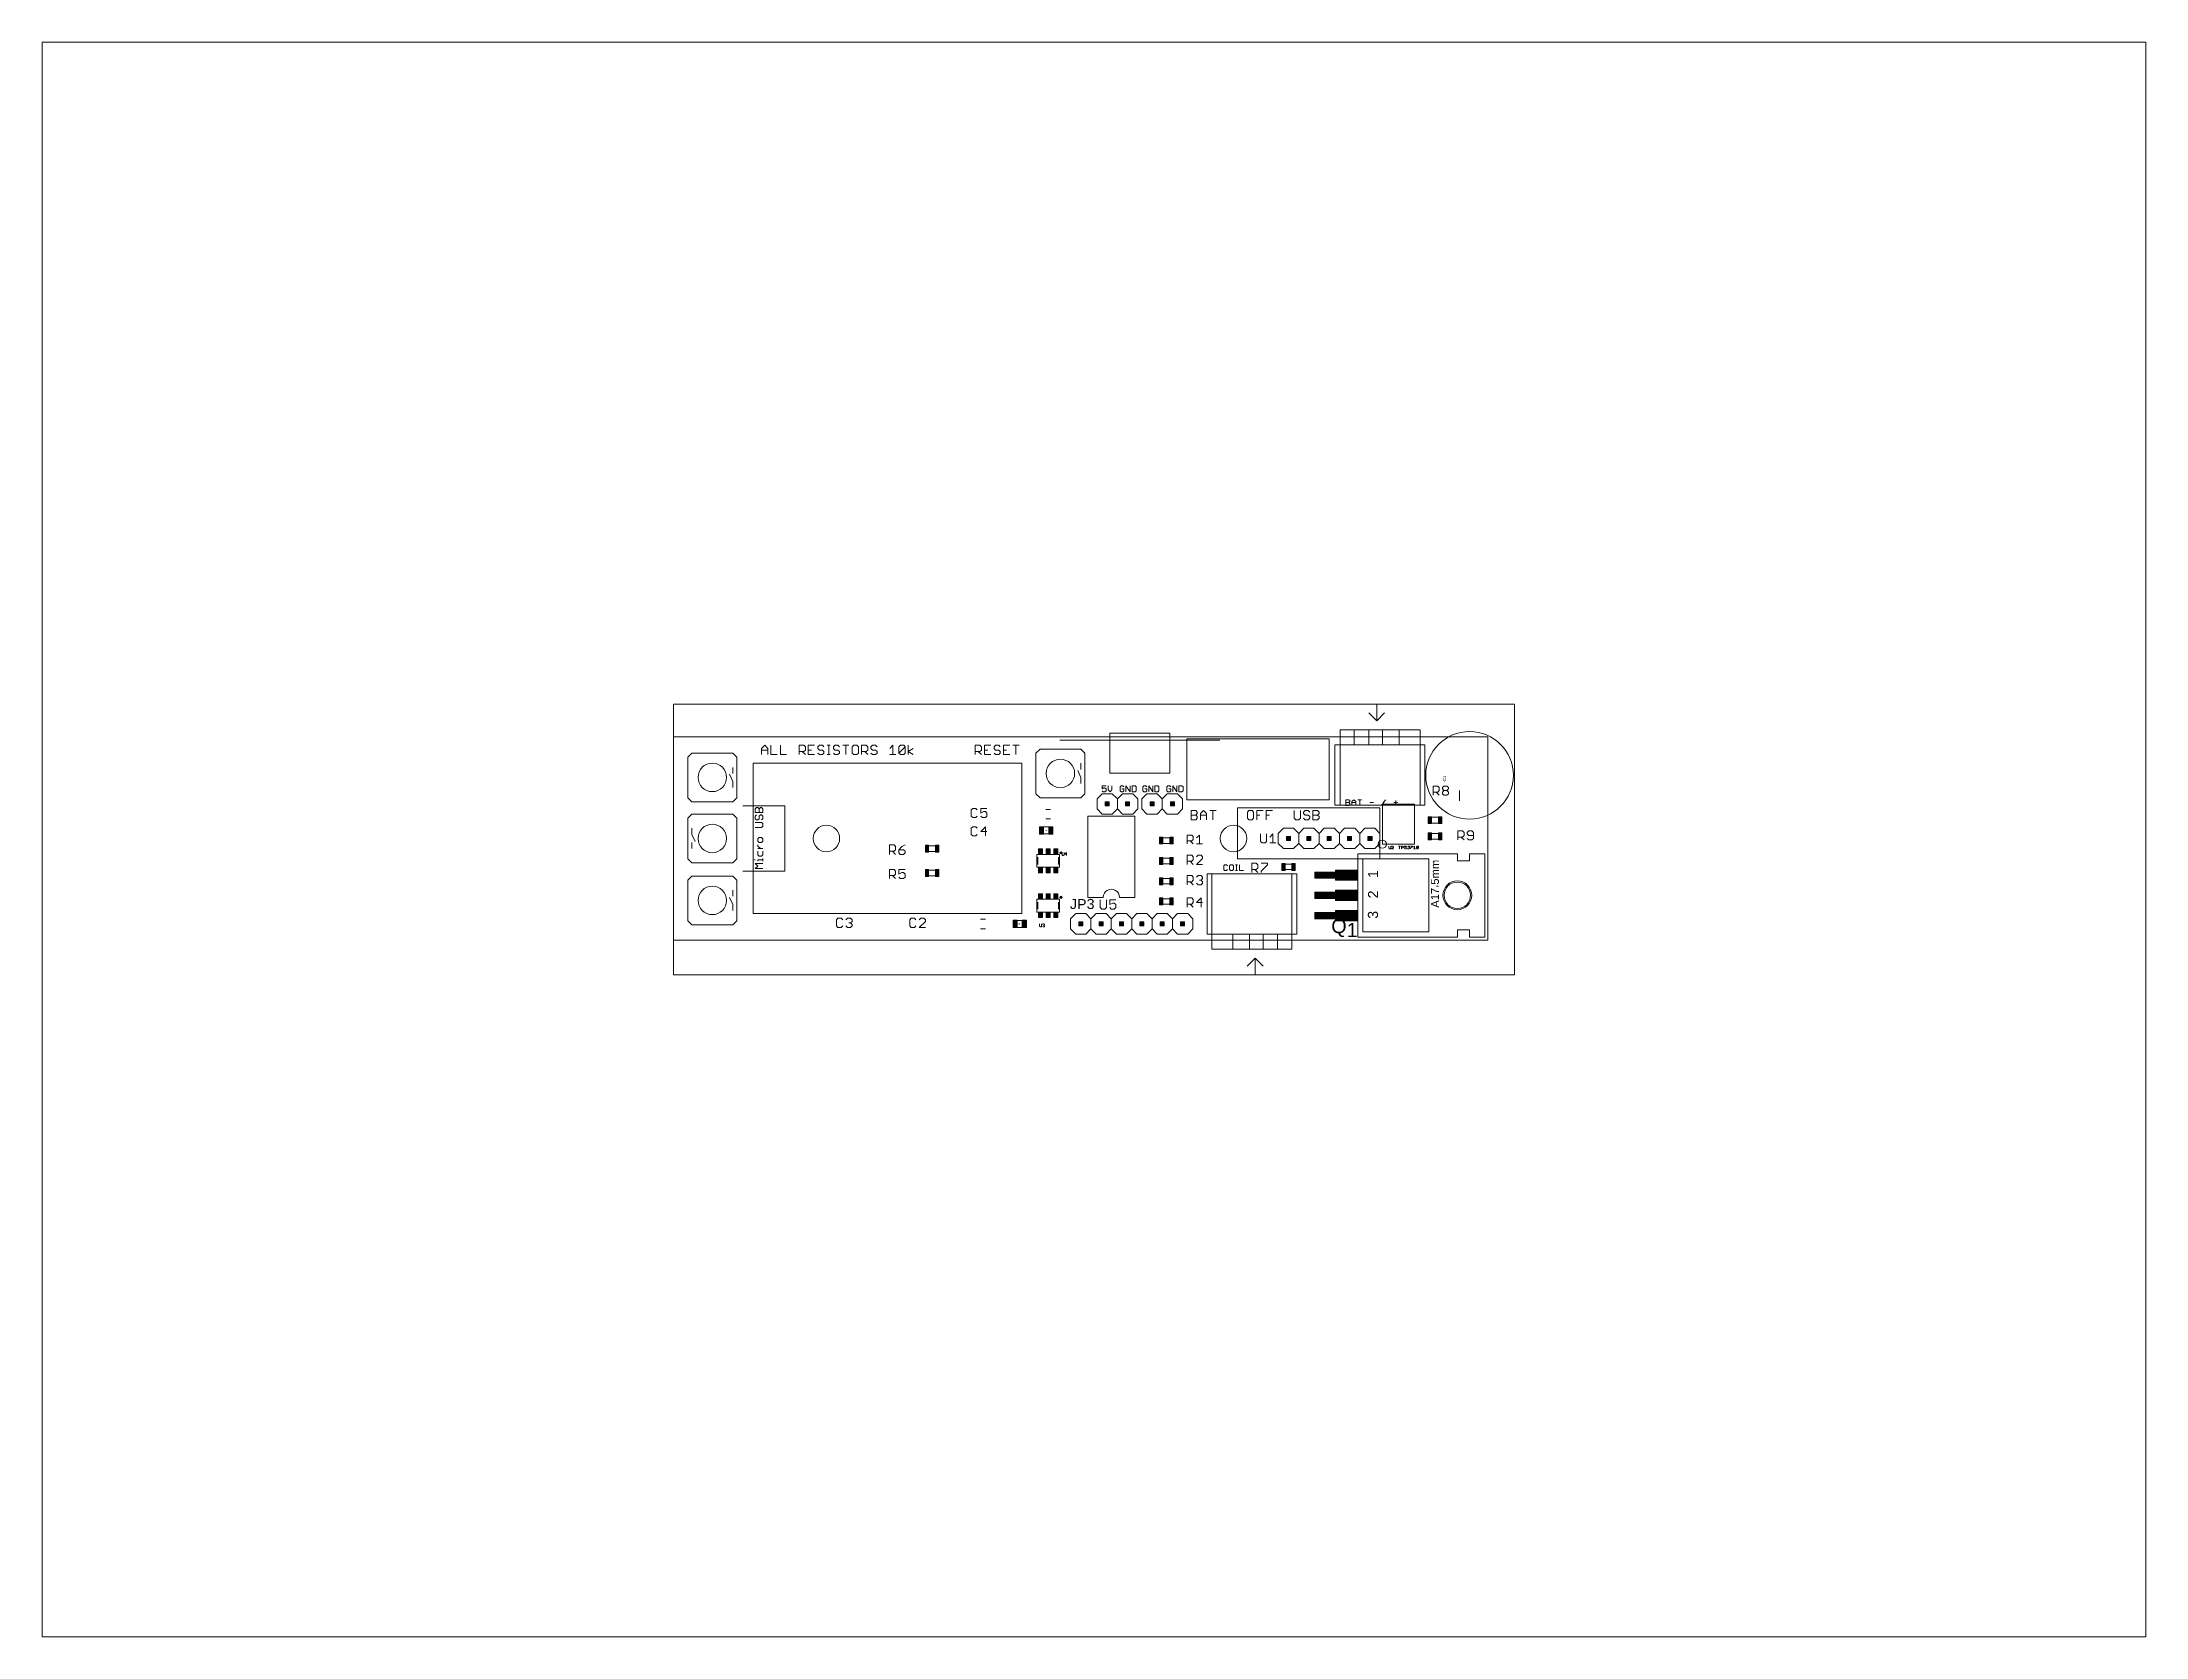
# Model space of a CAD drawing. Header units: inches. Extents: x 0.3 to 10.7, y 0.3 to 8.2.
import ezdxf

# ---------------------------------------------------------------- set-up
doc = ezdxf.new("R2010")
doc.units = ezdxf.units.IN
doc.header["$MEASUREMENT"] = 0
doc.layers.add('Layer 1', color=7, linetype='Continuous')

# ---------------------------------------------------------------- blocks, each defined once
blk = doc.blocks.new('block 2')
at = {"layer": 'Layer 1', "lineweight": 0}
blk.add_lwpolyline([(0.335, 8.165), (10.665, 8.165), (10.665, 0.335), (0.335, 0.335), (0.335, 8.165)], dxfattribs=at)
blk = doc.blocks.new('block 4')
at = {"layer": 'Layer 1', "true_color": 0x808080}
h = blk.add_hatch(color=8, dxfattribs=at)
h.dxf.hatch_style = 2
h.paths.add_polyline_path([(5.555, 4.435), (5.575, 4.435), (5.575, 4.415), (5.555, 4.415)])
h = blk.add_hatch(color=8, dxfattribs=at)
h.dxf.hatch_style = 2
h.paths.add_polyline_path([(5.655, 4.435), (5.675, 4.435), (5.675, 4.415), (5.655, 4.415)])
h = blk.add_hatch(color=8, dxfattribs=at)
h.dxf.hatch_style = 2
h.paths.add_polyline_path([(5.775, 4.435), (5.795, 4.435), (5.795, 4.415), (5.775, 4.415)])
h = blk.add_hatch(color=8, dxfattribs=at)
h.dxf.hatch_style = 2
h.paths.add_polyline_path([(5.875, 4.435), (5.895, 4.435), (5.895, 4.415), (5.875, 4.415)])
h = blk.add_hatch(color=8, dxfattribs=at)
h.dxf.hatch_style = 2
h.paths.add_polyline_path([(7.141, 4.362), (7.157, 4.362), (7.157, 4.328), (7.141, 4.328)])
h = blk.add_hatch(color=8, dxfattribs=at)
h.dxf.hatch_style = 2
h.paths.add_polyline_path([(7.191, 4.362), (7.208, 4.362), (7.208, 4.328), (7.191, 4.328)])
h = blk.add_hatch(color=8, dxfattribs=at)
h.dxf.hatch_style = 2
h.paths.add_polyline_path([(5.232, 4.313), (5.252, 4.313), (5.252, 4.277), (5.232, 4.277)])
h = blk.add_hatch(color=8, dxfattribs=at)
h.dxf.hatch_style = 2
h.paths.add_polyline_path([(5.278, 4.313), (5.298, 4.313), (5.298, 4.277), (5.278, 4.277)])
h = blk.add_hatch(color=8, dxfattribs=at)
h.dxf.hatch_style = 2
h.paths.add_polyline_path([(5.822, 4.262), (5.838, 4.262), (5.838, 4.228), (5.822, 4.228)])
h = blk.add_hatch(color=8, dxfattribs=at)
h.dxf.hatch_style = 2
h.paths.add_polyline_path([(5.872, 4.262), (5.888, 4.262), (5.888, 4.228), (5.872, 4.228)])
h = blk.add_hatch(color=8, dxfattribs=at)
h.dxf.hatch_style = 2
h.paths.add_polyline_path([(6.445, 4.265), (6.465, 4.265), (6.465, 4.245), (6.445, 4.245)])
h = blk.add_hatch(color=8, dxfattribs=at)
h.dxf.hatch_style = 2
h.paths.add_polyline_path([(6.545, 4.265), (6.565, 4.265), (6.565, 4.245), (6.545, 4.245)])
h = blk.add_hatch(color=8, dxfattribs=at)
h.dxf.hatch_style = 2
h.paths.add_polyline_path([(6.645, 4.265), (6.665, 4.265), (6.665, 4.245), (6.645, 4.245)])
h = blk.add_hatch(color=8, dxfattribs=at)
h.dxf.hatch_style = 2
h.paths.add_polyline_path([(6.745, 4.265), (6.765, 4.265), (6.765, 4.245), (6.745, 4.245)])
h = blk.add_hatch(color=8, dxfattribs=at)
h.dxf.hatch_style = 2
h.paths.add_polyline_path([(6.845, 4.265), (6.865, 4.265), (6.865, 4.245), (6.845, 4.245)])
h = blk.add_hatch(color=8, dxfattribs=at)
h.dxf.hatch_style = 2
h.paths.add_polyline_path([(7.141, 4.282), (7.157, 4.282), (7.157, 4.248), (7.141, 4.248)])
h = blk.add_hatch(color=8, dxfattribs=at)
h.dxf.hatch_style = 2
h.paths.add_polyline_path([(7.191, 4.282), (7.208, 4.282), (7.208, 4.248), (7.191, 4.248)])
h = blk.add_hatch(color=8, dxfattribs=at)
h.dxf.hatch_style = 2
h.paths.add_polyline_path([(4.672, 4.222), (4.688, 4.222), (4.688, 4.188), (4.672, 4.188)])
h = blk.add_hatch(color=8, dxfattribs=at)
h.dxf.hatch_style = 2
h.paths.add_polyline_path([(4.722, 4.222), (4.738, 4.222), (4.738, 4.188), (4.722, 4.188)])
h = blk.add_hatch(color=8, dxfattribs=at)
h.dxf.hatch_style = 2
h.paths.add_polyline_path([(5.228, 4.204), (5.247, 4.204), (5.247, 4.179), (5.228, 4.179)])
h = blk.add_hatch(color=8, dxfattribs=at)
h.dxf.hatch_style = 2
h.paths.add_polyline_path([(5.265, 4.204), (5.285, 4.204), (5.285, 4.179), (5.265, 4.179)])
h = blk.add_hatch(color=8, dxfattribs=at)
h.dxf.hatch_style = 2
h.paths.add_polyline_path([(5.302, 4.204), (5.323, 4.204), (5.323, 4.179), (5.302, 4.179)])
h = blk.add_hatch(color=8, dxfattribs=at)
edge = h.paths.add_edge_path()
edge.add_spline(control_points=[(5.343, 4.185), (5.343, 4.182), (5.341, 4.18), (5.338, 4.18), (5.336, 4.18), (5.333, 4.182), (5.333, 4.185), (5.333, 4.188), (5.336, 4.19), (5.338, 4.19), (5.341, 4.19), (5.343, 4.188), (5.343, 4.185)], knot_values=[0, 0, 0, 0, 1, 1, 1, 2, 2, 2, 3, 3, 3, 4, 4, 4, 4], degree=3, periodic=1)
h = blk.add_hatch(color=8, dxfattribs=at)
h.dxf.hatch_style = 2
h.paths.add_polyline_path([(5.822, 4.162), (5.838, 4.162), (5.838, 4.128), (5.822, 4.128)])
h = blk.add_hatch(color=8, dxfattribs=at)
h.dxf.hatch_style = 2
h.paths.add_polyline_path([(5.872, 4.162), (5.888, 4.162), (5.888, 4.128), (5.872, 4.128)])
h = blk.add_hatch(color=8, dxfattribs=at)
h.dxf.hatch_style = 2
h.paths.add_polyline_path([(4.672, 4.102), (4.688, 4.102), (4.688, 4.068), (4.672, 4.068)])
h = blk.add_hatch(color=8, dxfattribs=at)
h.dxf.hatch_style = 2
h.paths.add_polyline_path([(4.722, 4.102), (4.738, 4.102), (4.738, 4.068), (4.722, 4.068)])
h = blk.add_hatch(color=8, dxfattribs=at)
h.dxf.hatch_style = 2
h.paths.add_polyline_path([(5.228, 4.112), (5.247, 4.112), (5.247, 4.087), (5.228, 4.087)])
h = blk.add_hatch(color=8, dxfattribs=at)
h.dxf.hatch_style = 2
h.paths.add_polyline_path([(5.265, 4.112), (5.285, 4.112), (5.285, 4.087), (5.265, 4.087)])
h = blk.add_hatch(color=8, dxfattribs=at)
h.dxf.hatch_style = 2
h.paths.add_polyline_path([(5.302, 4.112), (5.323, 4.112), (5.323, 4.087), (5.302, 4.087)])
h = blk.add_hatch(color=8, dxfattribs=at)
h.dxf.hatch_style = 2
h.paths.add_polyline_path([(5.822, 4.062), (5.838, 4.062), (5.838, 4.028), (5.822, 4.028)])
h = blk.add_hatch(color=8, dxfattribs=at)
h.dxf.hatch_style = 2
h.paths.add_polyline_path([(5.872, 4.062), (5.888, 4.062), (5.888, 4.028), (5.872, 4.028)])
h = blk.add_hatch(color=8, dxfattribs=at)
h.dxf.hatch_style = 2
h.paths.add_polyline_path([(6.422, 4.132), (6.438, 4.132), (6.438, 4.098), (6.422, 4.098)])
h = blk.add_hatch(color=8, dxfattribs=at)
h.dxf.hatch_style = 2
h.paths.add_polyline_path([(6.472, 4.132), (6.488, 4.132), (6.488, 4.098), (6.472, 4.098)])
h = blk.add_hatch(color=8, dxfattribs=at)
h.dxf.hatch_style = 2
h.paths.add_polyline_path([(6.585, 4.09), (6.66, 4.09), (6.66, 4.06), (6.585, 4.06)])
h = blk.add_hatch(color=8, dxfattribs=at)
h.dxf.hatch_style = 2
h.paths.add_polyline_path([(6.66, 4.09), (6.685, 4.09), (6.685, 4.06), (6.66, 4.06)])
h = blk.add_hatch(color=8, dxfattribs=at)
h.dxf.hatch_style = 2
h.paths.add_polyline_path([(6.685, 4.1), (6.795, 4.1), (6.795, 4.05), (6.685, 4.05)])
h = blk.add_hatch(color=8, dxfattribs=at)
h.dxf.hatch_style = 2
h.paths.add_polyline_path([(5.228, 3.984), (5.247, 3.984), (5.247, 3.959), (5.228, 3.959)])
h = blk.add_hatch(color=8, dxfattribs=at)
h.dxf.hatch_style = 2
h.paths.add_polyline_path([(5.265, 3.984), (5.285, 3.984), (5.285, 3.959), (5.265, 3.959)])
h = blk.add_hatch(color=8, dxfattribs=at)
h.dxf.hatch_style = 2
h.paths.add_polyline_path([(5.302, 3.984), (5.323, 3.984), (5.323, 3.959), (5.302, 3.959)])
h = blk.add_hatch(color=8, dxfattribs=at)
edge = h.paths.add_edge_path()
edge.add_spline(control_points=[(5.343, 3.966), (5.343, 3.963), (5.341, 3.961), (5.338, 3.961), (5.336, 3.961), (5.333, 3.963), (5.333, 3.966), (5.333, 3.969), (5.336, 3.971), (5.338, 3.971), (5.341, 3.971), (5.343, 3.969), (5.343, 3.966)], knot_values=[0, 0, 0, 0, 1, 1, 1, 2, 2, 2, 3, 3, 3, 4, 4, 4, 4], degree=3, periodic=1)
h = blk.add_hatch(color=8, dxfattribs=at)
h.dxf.hatch_style = 2
h.paths.add_polyline_path([(5.822, 3.963), (5.838, 3.963), (5.838, 3.929), (5.822, 3.929)])
h = blk.add_hatch(color=8, dxfattribs=at)
h.dxf.hatch_style = 2
h.paths.add_polyline_path([(5.872, 3.963), (5.888, 3.963), (5.888, 3.929), (5.872, 3.929)])
h = blk.add_hatch(color=8, dxfattribs=at)
h.dxf.hatch_style = 2
h.paths.add_polyline_path([(6.585, 3.991), (6.66, 3.991), (6.66, 3.961), (6.585, 3.961)])
h = blk.add_hatch(color=8, dxfattribs=at)
h.dxf.hatch_style = 2
h.paths.add_polyline_path([(6.66, 3.991), (6.685, 3.991), (6.685, 3.961), (6.66, 3.961)])
h = blk.add_hatch(color=8, dxfattribs=at)
h.dxf.hatch_style = 2
h.paths.add_polyline_path([(6.685, 4.001), (6.795, 4.001), (6.795, 3.951), (6.685, 3.951)])
h = blk.add_hatch(color=8, dxfattribs=at)
h.dxf.hatch_style = 2
h.paths.add_polyline_path([(5.103, 3.854), (5.122, 3.854), (5.122, 3.818), (5.103, 3.818)])
h = blk.add_hatch(color=8, dxfattribs=at)
h.dxf.hatch_style = 2
h.paths.add_polyline_path([(5.148, 3.854), (5.168, 3.854), (5.168, 3.818), (5.148, 3.818)])
h = blk.add_hatch(color=8, dxfattribs=at)
h.dxf.hatch_style = 2
h.paths.add_polyline_path([(5.228, 3.892), (5.247, 3.892), (5.247, 3.867), (5.228, 3.867)])
h = blk.add_hatch(color=8, dxfattribs=at)
h.dxf.hatch_style = 2
h.paths.add_polyline_path([(5.265, 3.892), (5.285, 3.892), (5.285, 3.867), (5.265, 3.867)])
h = blk.add_hatch(color=8, dxfattribs=at)
h.dxf.hatch_style = 2
h.paths.add_polyline_path([(5.302, 3.892), (5.323, 3.892), (5.323, 3.867), (5.302, 3.867)])
h = blk.add_hatch(color=8, dxfattribs=at)
h.dxf.hatch_style = 2
h.paths.add_polyline_path([(5.425, 3.846), (5.445, 3.846), (5.445, 3.826), (5.425, 3.826)])
h = blk.add_hatch(color=8, dxfattribs=at)
h.dxf.hatch_style = 2
h.paths.add_polyline_path([(5.525, 3.846), (5.545, 3.846), (5.545, 3.826), (5.525, 3.826)])
h = blk.add_hatch(color=8, dxfattribs=at)
h.dxf.hatch_style = 2
h.paths.add_polyline_path([(5.625, 3.846), (5.645, 3.846), (5.645, 3.826), (5.625, 3.826)])
h = blk.add_hatch(color=8, dxfattribs=at)
h.dxf.hatch_style = 2
h.paths.add_polyline_path([(5.725, 3.846), (5.745, 3.846), (5.745, 3.826), (5.725, 3.826)])
h = blk.add_hatch(color=8, dxfattribs=at)
h.dxf.hatch_style = 2
h.paths.add_polyline_path([(5.825, 3.846), (5.845, 3.846), (5.845, 3.826), (5.825, 3.826)])
h = blk.add_hatch(color=8, dxfattribs=at)
h.dxf.hatch_style = 2
h.paths.add_polyline_path([(5.925, 3.846), (5.945, 3.846), (5.945, 3.826), (5.925, 3.826)])
h = blk.add_hatch(color=8, dxfattribs=at)
h.dxf.hatch_style = 2
h.paths.add_polyline_path([(6.585, 3.891), (6.66, 3.891), (6.66, 3.861), (6.585, 3.861)])
h = blk.add_hatch(color=8, dxfattribs=at)
h.dxf.hatch_style = 2
h.paths.add_polyline_path([(6.66, 3.891), (6.685, 3.891), (6.685, 3.861), (6.66, 3.861)])
h = blk.add_hatch(color=8, dxfattribs=at)
h.dxf.hatch_style = 2
h.paths.add_polyline_path([(6.685, 3.901), (6.795, 3.901), (6.795, 3.851), (6.685, 3.851)])
at = {"layer": 'Layer 1', "lineweight": 0}
for points in [[(3.435, 4.914), (7.564, 4.914), (7.564, 3.586), (3.435, 3.586), (3.435, 4.914)], [(3.436, 4.754), (3.436, 3.756)], [(3.436, 4.754), (7.434, 4.754)], [(7.434, 3.756), (7.434, 4.754)], [(5.555, 4.435), (5.575, 4.435), (5.575, 4.415), (5.555, 4.415), (5.555, 4.435)], [(5.555, 4.435), (5.575, 4.435), (5.575, 4.415), (5.555, 4.415), (5.555, 4.435)], [(5.655, 4.435), (5.675, 4.435), (5.675, 4.415), (5.655, 4.415), (5.655, 4.435)], [(5.655, 4.435), (5.675, 4.435), (5.675, 4.415), (5.655, 4.415), (5.655, 4.435)], [(5.775, 4.435), (5.795, 4.435), (5.795, 4.415), (5.775, 4.415), (5.775, 4.435)], [(5.775, 4.435), (5.795, 4.435), (5.795, 4.415), (5.775, 4.415), (5.775, 4.435)], [(5.875, 4.435), (5.895, 4.435), (5.895, 4.415), (5.875, 4.415), (5.875, 4.435)], [(5.875, 4.435), (5.895, 4.435), (5.895, 4.415), (5.875, 4.415), (5.875, 4.435)], [(7.141, 4.362), (7.157, 4.362), (7.157, 4.328), (7.141, 4.328), (7.141, 4.362)], [(7.141, 4.362), (7.157, 4.362), (7.157, 4.328), (7.141, 4.328), (7.141, 4.362)], [(7.191, 4.362), (7.208, 4.362), (7.208, 4.328), (7.191, 4.328), (7.191, 4.362)], [(7.191, 4.362), (7.208, 4.362), (7.208, 4.328), (7.191, 4.328), (7.191, 4.362)], [(5.232, 4.313), (5.252, 4.313), (5.252, 4.277), (5.232, 4.277), (5.232, 4.313)], [(5.232, 4.313), (5.252, 4.313), (5.252, 4.277), (5.232, 4.277), (5.232, 4.313)], [(5.278, 4.313), (5.298, 4.313), (5.298, 4.277), (5.278, 4.277), (5.278, 4.313)], [(5.278, 4.313), (5.298, 4.313), (5.298, 4.277), (5.278, 4.277), (5.278, 4.313)], [(5.822, 4.262), (5.838, 4.262), (5.838, 4.228), (5.822, 4.228), (5.822, 4.262)], [(5.822, 4.262), (5.838, 4.262), (5.838, 4.228), (5.822, 4.228), (5.822, 4.262)], [(5.872, 4.262), (5.888, 4.262), (5.888, 4.228), (5.872, 4.228), (5.872, 4.262)], [(5.872, 4.262), (5.888, 4.262), (5.888, 4.228), (5.872, 4.228), (5.872, 4.262)], [(6.445, 4.265), (6.465, 4.265), (6.465, 4.245), (6.445, 4.245), (6.445, 4.265)], [(6.445, 4.265), (6.465, 4.265), (6.465, 4.245), (6.445, 4.245), (6.445, 4.265)], [(6.545, 4.265), (6.565, 4.265), (6.565, 4.245), (6.545, 4.245), (6.545, 4.265)], [(6.545, 4.265), (6.565, 4.265), (6.565, 4.245), (6.545, 4.245), (6.545, 4.265)], [(6.645, 4.265), (6.665, 4.265), (6.665, 4.245), (6.645, 4.245), (6.645, 4.265)], [(6.645, 4.265), (6.665, 4.265), (6.665, 4.245), (6.645, 4.245), (6.645, 4.265)], [(6.745, 4.265), (6.765, 4.265), (6.765, 4.245), (6.745, 4.245), (6.745, 4.265)], [(6.745, 4.265), (6.765, 4.265), (6.765, 4.245), (6.745, 4.245), (6.745, 4.265)], [(6.845, 4.265), (6.865, 4.265), (6.865, 4.245), (6.845, 4.245), (6.845, 4.265)], [(6.845, 4.265), (6.865, 4.265), (6.865, 4.245), (6.845, 4.245), (6.845, 4.265)], [(7.141, 4.282), (7.157, 4.282), (7.157, 4.248), (7.141, 4.248), (7.141, 4.282)], [(7.141, 4.282), (7.157, 4.282), (7.157, 4.248), (7.141, 4.248), (7.141, 4.282)], [(7.191, 4.282), (7.208, 4.282), (7.208, 4.248), (7.191, 4.248), (7.191, 4.282)], [(7.191, 4.282), (7.208, 4.282), (7.208, 4.248), (7.191, 4.248), (7.191, 4.282)], [(4.672, 4.222), (4.688, 4.222), (4.688, 4.188), (4.672, 4.188), (4.672, 4.222)], [(4.672, 4.222), (4.688, 4.222), (4.688, 4.188), (4.672, 4.188), (4.672, 4.222)], [(4.722, 4.222), (4.738, 4.222), (4.738, 4.188), (4.722, 4.188), (4.722, 4.222)], [(4.722, 4.222), (4.738, 4.222), (4.738, 4.188), (4.722, 4.188), (4.722, 4.222)], [(5.228, 4.204), (5.247, 4.204), (5.247, 4.179), (5.228, 4.179), (5.228, 4.204)], [(5.228, 4.204), (5.247, 4.204), (5.247, 4.179), (5.228, 4.179), (5.228, 4.204)], [(5.265, 4.204), (5.285, 4.204), (5.285, 4.179), (5.265, 4.179), (5.265, 4.204)], [(5.265, 4.204), (5.285, 4.204), (5.285, 4.179), (5.265, 4.179), (5.265, 4.204)], [(5.302, 4.204), (5.323, 4.204), (5.323, 4.179), (5.302, 4.179), (5.302, 4.204)], [(5.302, 4.204), (5.323, 4.204), (5.323, 4.179), (5.302, 4.179), (5.302, 4.204)], [(5.822, 4.162), (5.838, 4.162), (5.838, 4.128), (5.822, 4.128), (5.822, 4.162)], [(5.822, 4.162), (5.838, 4.162), (5.838, 4.128), (5.822, 4.128), (5.822, 4.162)], [(5.872, 4.162), (5.888, 4.162), (5.888, 4.128), (5.872, 4.128), (5.872, 4.162)], [(5.872, 4.162), (5.888, 4.162), (5.888, 4.128), (5.872, 4.128), (5.872, 4.162)], [(4.672, 4.102), (4.688, 4.102), (4.688, 4.068), (4.672, 4.068), (4.672, 4.102)], [(4.672, 4.102), (4.688, 4.102), (4.688, 4.068), (4.672, 4.068), (4.672, 4.102)], [(4.722, 4.102), (4.738, 4.102), (4.738, 4.068), (4.722, 4.068), (4.722, 4.102)], [(4.722, 4.102), (4.738, 4.102), (4.738, 4.068), (4.722, 4.068), (4.722, 4.102)], [(5.228, 4.112), (5.247, 4.112), (5.247, 4.087), (5.228, 4.087), (5.228, 4.112)], [(5.228, 4.112), (5.247, 4.112), (5.247, 4.087), (5.228, 4.087), (5.228, 4.112)], [(5.265, 4.112), (5.285, 4.112), (5.285, 4.087), (5.265, 4.087), (5.265, 4.112)], [(5.265, 4.112), (5.285, 4.112), (5.285, 4.087), (5.265, 4.087), (5.265, 4.112)], [(5.302, 4.112), (5.323, 4.112), (5.323, 4.087), (5.302, 4.087), (5.302, 4.112)], [(5.302, 4.112), (5.323, 4.112), (5.323, 4.087), (5.302, 4.087), (5.302, 4.112)], [(5.822, 4.062), (5.838, 4.062), (5.838, 4.028), (5.822, 4.028), (5.822, 4.062)], [(5.822, 4.062), (5.838, 4.062), (5.838, 4.028), (5.822, 4.028), (5.822, 4.062)], [(5.872, 4.062), (5.888, 4.062), (5.888, 4.028), (5.872, 4.028), (5.872, 4.062)], [(5.872, 4.062), (5.888, 4.062), (5.888, 4.028), (5.872, 4.028), (5.872, 4.062)], [(6.422, 4.132), (6.438, 4.132), (6.438, 4.098), (6.422, 4.098), (6.422, 4.132)], [(6.422, 4.132), (6.438, 4.132), (6.438, 4.098), (6.422, 4.098), (6.422, 4.132)], [(6.472, 4.132), (6.488, 4.132), (6.488, 4.098), (6.472, 4.098), (6.472, 4.132)], [(6.472, 4.132), (6.488, 4.132), (6.488, 4.098), (6.472, 4.098), (6.472, 4.132)], [(6.585, 4.09), (6.66, 4.09), (6.66, 4.06), (6.585, 4.06), (6.585, 4.09)], [(6.585, 4.09), (6.66, 4.09), (6.66, 4.06), (6.585, 4.06), (6.585, 4.09)], [(6.66, 4.09), (6.685, 4.09), (6.685, 4.06), (6.66, 4.06), (6.66, 4.09)], [(6.66, 4.09), (6.685, 4.09), (6.685, 4.06), (6.66, 4.06), (6.66, 4.09)], [(6.685, 4.1), (6.795, 4.1), (6.795, 4.05), (6.685, 4.05), (6.685, 4.1)], [(6.685, 4.1), (6.795, 4.1), (6.795, 4.05), (6.685, 4.05), (6.685, 4.1)], [(5.228, 3.984), (5.247, 3.984), (5.247, 3.959), (5.228, 3.959), (5.228, 3.984)], [(5.228, 3.984), (5.247, 3.984), (5.247, 3.959), (5.228, 3.959), (5.228, 3.984)], [(5.265, 3.984), (5.285, 3.984), (5.285, 3.959), (5.265, 3.959), (5.265, 3.984)], [(5.265, 3.984), (5.285, 3.984), (5.285, 3.959), (5.265, 3.959), (5.265, 3.984)], [(5.302, 3.984), (5.323, 3.984), (5.323, 3.959), (5.302, 3.959), (5.302, 3.984)], [(5.302, 3.984), (5.323, 3.984), (5.323, 3.959), (5.302, 3.959), (5.302, 3.984)], [(5.822, 3.963), (5.838, 3.963), (5.838, 3.929), (5.822, 3.929), (5.822, 3.963)], [(5.822, 3.963), (5.838, 3.963), (5.838, 3.929), (5.822, 3.929), (5.822, 3.963)], [(5.872, 3.963), (5.888, 3.963), (5.888, 3.929), (5.872, 3.929), (5.872, 3.963)], [(5.872, 3.963), (5.888, 3.963), (5.888, 3.929), (5.872, 3.929), (5.872, 3.963)], [(6.585, 3.991), (6.66, 3.991), (6.66, 3.961), (6.585, 3.961), (6.585, 3.991)], [(6.585, 3.991), (6.66, 3.991), (6.66, 3.961), (6.585, 3.961), (6.585, 3.991)], [(6.66, 3.991), (6.685, 3.991), (6.685, 3.961), (6.66, 3.961), (6.66, 3.991)], [(6.66, 3.991), (6.685, 3.991), (6.685, 3.961), (6.66, 3.961), (6.66, 3.991)], [(6.685, 4.001), (6.795, 4.001), (6.795, 3.951), (6.685, 3.951), (6.685, 4.001)], [(6.685, 4.001), (6.795, 4.001), (6.795, 3.951), (6.685, 3.951), (6.685, 4.001)], [(5.103, 3.854), (5.122, 3.854), (5.122, 3.818), (5.103, 3.818), (5.103, 3.854)], [(5.103, 3.854), (5.122, 3.854), (5.122, 3.818), (5.103, 3.818), (5.103, 3.854)], [(5.148, 3.854), (5.168, 3.854), (5.168, 3.818), (5.148, 3.818), (5.148, 3.854)], [(5.148, 3.854), (5.168, 3.854), (5.168, 3.818), (5.148, 3.818), (5.148, 3.854)], [(5.228, 3.892), (5.247, 3.892), (5.247, 3.867), (5.228, 3.867), (5.228, 3.892)], [(5.228, 3.892), (5.247, 3.892), (5.247, 3.867), (5.228, 3.867), (5.228, 3.892)], [(5.265, 3.892), (5.285, 3.892), (5.285, 3.867), (5.265, 3.867), (5.265, 3.892)], [(5.265, 3.892), (5.285, 3.892), (5.285, 3.867), (5.265, 3.867), (5.265, 3.892)], [(5.302, 3.892), (5.323, 3.892), (5.323, 3.867), (5.302, 3.867), (5.302, 3.892)], [(5.302, 3.892), (5.323, 3.892), (5.323, 3.867), (5.302, 3.867), (5.302, 3.892)], [(5.425, 3.846), (5.445, 3.846), (5.445, 3.826), (5.425, 3.826), (5.425, 3.846)], [(5.425, 3.846), (5.445, 3.846), (5.445, 3.826), (5.425, 3.826), (5.425, 3.846)], [(5.525, 3.846), (5.545, 3.846), (5.545, 3.826), (5.525, 3.826), (5.525, 3.846)], [(5.525, 3.846), (5.545, 3.846), (5.545, 3.826), (5.525, 3.826), (5.525, 3.846)], [(5.625, 3.846), (5.645, 3.846), (5.645, 3.826), (5.625, 3.826), (5.625, 3.846)], [(5.625, 3.846), (5.645, 3.846), (5.645, 3.826), (5.625, 3.826), (5.625, 3.846)], [(5.725, 3.846), (5.745, 3.846), (5.745, 3.826), (5.725, 3.826), (5.725, 3.846)], [(5.725, 3.846), (5.745, 3.846), (5.745, 3.826), (5.725, 3.826), (5.725, 3.846)], [(5.825, 3.846), (5.845, 3.846), (5.845, 3.826), (5.825, 3.826), (5.825, 3.846)], [(5.825, 3.846), (5.845, 3.846), (5.845, 3.826), (5.825, 3.826), (5.825, 3.846)], [(5.925, 3.846), (5.945, 3.846), (5.945, 3.826), (5.925, 3.826), (5.925, 3.846)], [(5.925, 3.846), (5.945, 3.846), (5.945, 3.826), (5.925, 3.826), (5.925, 3.846)], [(6.585, 3.891), (6.66, 3.891), (6.66, 3.861), (6.585, 3.861), (6.585, 3.891)], [(6.585, 3.891), (6.66, 3.891), (6.66, 3.861), (6.585, 3.861), (6.585, 3.891)], [(6.66, 3.891), (6.685, 3.891), (6.685, 3.861), (6.66, 3.861), (6.66, 3.891)], [(6.66, 3.891), (6.685, 3.891), (6.685, 3.861), (6.66, 3.861), (6.66, 3.891)], [(6.685, 3.901), (6.795, 3.901), (6.795, 3.851), (6.685, 3.851), (6.685, 3.901)], [(6.685, 3.901), (6.795, 3.901), (6.795, 3.851), (6.685, 3.851), (6.685, 3.901)], [(3.436, 3.756), (7.434, 3.756)]]:
    blk.add_lwpolyline(points, dxfattribs=at)
at = {"layer": 'Layer 1', "color": 8, "lineweight": 13, "true_color": 0x808080}
for points in [[(6.849, 4.872), (6.888, 4.833)], [(6.888, 4.911), (6.888, 4.833)], [(6.888, 4.833), (6.927, 4.872)], [(6.778, 4.789), (6.708, 4.789)], [(6.708, 4.789), (6.708, 4.714)], [(6.849, 4.789), (6.778, 4.789)], [(6.778, 4.789), (6.778, 4.714)], [(6.916, 4.789), (6.849, 4.789)], [(6.849, 4.789), (6.849, 4.714)], [(6.998, 4.789), (6.916, 4.789)], [(6.916, 4.789), (6.916, 4.714)], [(7.101, 4.789), (6.998, 4.789)], [(6.998, 4.789), (6.998, 4.714)], [(7.101, 4.714), (7.101, 4.789)], [(6.655, 4.744), (5.955, 4.744)], [(5.955, 4.744), (5.955, 4.445)], [(6.655, 4.445), (6.655, 4.744)], [(6.708, 4.714), (6.683, 4.714)], [(6.683, 4.714), (6.683, 4.419)], [(7.101, 4.714), (6.708, 4.714)], [(6.708, 4.419), (6.708, 4.714)], [(7.124, 4.714), (7.101, 4.714)], [(7.101, 4.714), (7.101, 4.419)], [(7.124, 4.419), (7.124, 4.714)], [(3.826, 4.415), (3.826, 4.624)], [(3.826, 4.624), (5.145, 4.624)], [(5.145, 4.624), (5.145, 3.886)], [(5.515, 4.45), (5.54, 4.475)], [(5.515, 4.45), (5.54, 4.475)], [(5.515, 4.4), (5.515, 4.45)], [(5.515, 4.4), (5.515, 4.45)], [(5.54, 4.475), (5.59, 4.475)], [(5.54, 4.475), (5.59, 4.475)], [(5.59, 4.475), (5.615, 4.45)], [(5.59, 4.475), (5.615, 4.45)], [(5.615, 4.45), (5.64, 4.475)], [(5.615, 4.45), (5.64, 4.475)], [(5.615, 4.4), (5.615, 4.45)], [(5.615, 4.45), (5.615, 4.4)], [(5.64, 4.475), (5.69, 4.475)], [(5.64, 4.475), (5.69, 4.475)], [(5.69, 4.475), (5.715, 4.45)], [(5.69, 4.475), (5.715, 4.45)], [(5.715, 4.45), (5.715, 4.4)], [(5.715, 4.45), (5.715, 4.4)], [(5.735, 4.45), (5.76, 4.475)], [(5.735, 4.45), (5.76, 4.475)], [(5.735, 4.4), (5.735, 4.45)], [(5.735, 4.4), (5.735, 4.45)], [(5.76, 4.475), (5.81, 4.475)], [(5.76, 4.475), (5.81, 4.475)], [(5.81, 4.475), (5.835, 4.45)], [(5.81, 4.475), (5.835, 4.45)], [(5.835, 4.45), (5.86, 4.475)], [(5.835, 4.45), (5.86, 4.475)], [(5.835, 4.4), (5.835, 4.45)], [(5.835, 4.45), (5.835, 4.4)], [(5.86, 4.475), (5.91, 4.475)], [(5.86, 4.475), (5.91, 4.475)], [(5.91, 4.475), (5.935, 4.45)], [(5.91, 4.475), (5.935, 4.45)], [(5.935, 4.45), (5.935, 4.4)], [(5.935, 4.45), (5.935, 4.4)], [(5.955, 4.445), (6.655, 4.445)], [(7.165, 4.468), (7.165, 4.512)], [(7.165, 4.512), (7.188, 4.512)], [(7.188, 4.483), (7.165, 4.483)], [(7.18, 4.483), (7.195, 4.468)], [(7.188, 4.512), (7.195, 4.505)], [(7.195, 4.49), (7.188, 4.483)], [(7.195, 4.505), (7.195, 4.49)], [(7.211, 4.505), (7.218, 4.512)], [(7.211, 4.498), (7.211, 4.505)], [(7.218, 4.49), (7.211, 4.498)], [(7.211, 4.483), (7.218, 4.49)], [(7.211, 4.475), (7.211, 4.483)], [(7.218, 4.468), (7.211, 4.475)], [(7.218, 4.512), (7.233, 4.512)], [(7.218, 4.49), (7.233, 4.49)], [(7.233, 4.468), (7.218, 4.468)], [(7.233, 4.512), (7.241, 4.505)], [(7.241, 4.498), (7.233, 4.49)], [(7.233, 4.49), (7.241, 4.483)], [(7.241, 4.475), (7.233, 4.468)], [(7.241, 4.505), (7.241, 4.498)], [(7.241, 4.483), (7.241, 4.475)], [(3.826, 4.415), (3.776, 4.415)], [(3.982, 4.415), (3.826, 4.415)], [(3.826, 4.095), (3.826, 4.415)], [(3.982, 4.095), (3.982, 4.415)], [(4.905, 4.403), (4.897, 4.395)], [(4.897, 4.395), (4.897, 4.365)], [(4.897, 4.365), (4.905, 4.358)], [(4.92, 4.403), (4.905, 4.403)], [(4.905, 4.358), (4.92, 4.358)], [(4.927, 4.395), (4.92, 4.403)], [(4.92, 4.358), (4.927, 4.365)], [(4.974, 4.403), (4.944, 4.403)], [(4.944, 4.403), (4.944, 4.38)], [(4.944, 4.38), (4.959, 4.387)], [(4.952, 4.358), (4.944, 4.365)], [(4.967, 4.358), (4.952, 4.358)], [(4.959, 4.387), (4.967, 4.387)], [(4.967, 4.387), (4.974, 4.38)], [(4.974, 4.365), (4.967, 4.358)], [(4.974, 4.38), (4.974, 4.365)], [(5.54, 4.375), (5.515, 4.4)], [(5.54, 4.375), (5.515, 4.4)], [(5.59, 4.375), (5.54, 4.375)], [(5.59, 4.375), (5.54, 4.375)], [(5.615, 4.4), (5.59, 4.375)], [(5.615, 4.4), (5.59, 4.375)], [(5.64, 4.375), (5.615, 4.4)], [(5.64, 4.375), (5.615, 4.4)], [(5.69, 4.375), (5.64, 4.375)], [(5.69, 4.375), (5.64, 4.375)], [(5.715, 4.4), (5.69, 4.375)], [(5.715, 4.4), (5.69, 4.375)], [(5.76, 4.375), (5.735, 4.4)], [(5.76, 4.375), (5.735, 4.4)], [(5.81, 4.375), (5.76, 4.375)], [(5.81, 4.375), (5.76, 4.375)], [(5.835, 4.4), (5.81, 4.375)], [(5.835, 4.4), (5.81, 4.375)], [(5.86, 4.375), (5.835, 4.4)], [(5.86, 4.375), (5.835, 4.4)], [(5.91, 4.375), (5.86, 4.375)], [(5.91, 4.375), (5.86, 4.375)], [(5.935, 4.4), (5.91, 4.375)], [(5.935, 4.4), (5.91, 4.375)], [(6.205, 4.155), (6.205, 4.405)], [(6.205, 4.405), (6.904, 4.405)], [(6.683, 4.419), (6.708, 4.419)], [(6.708, 4.419), (7.101, 4.419)], [(6.904, 4.405), (6.904, 4.155)], [(6.916, 4.423), (7.073, 4.423)], [(6.916, 4.227), (6.916, 4.423)], [(7.073, 4.423), (7.073, 4.227)], [(7.101, 4.419), (7.124, 4.419)], [(4.905, 4.312), (4.897, 4.305)], [(4.897, 4.305), (4.897, 4.275)], [(4.897, 4.275), (4.905, 4.268)], [(4.92, 4.312), (4.905, 4.312)], [(4.905, 4.268), (4.92, 4.268)], [(4.927, 4.305), (4.92, 4.312)], [(4.92, 4.268), (4.927, 4.275)], [(4.967, 4.312), (4.944, 4.29)], [(4.944, 4.29), (4.974, 4.29)], [(4.967, 4.268), (4.967, 4.312)], [(5.958, 4.228), (5.958, 4.272)], [(5.958, 4.272), (5.98, 4.272)], [(5.98, 4.243), (5.958, 4.243)], [(5.972, 4.243), (5.987, 4.228)], [(5.98, 4.272), (5.987, 4.265)], [(5.987, 4.25), (5.98, 4.243)], [(5.987, 4.265), (5.987, 4.25)], [(6.003, 4.258), (6.018, 4.272)], [(6.018, 4.272), (6.018, 4.228)], [(6.317, 4.278), (6.317, 4.24)], [(6.317, 4.24), (6.325, 4.233)], [(6.34, 4.233), (6.347, 4.24)], [(6.347, 4.24), (6.347, 4.278)], [(6.363, 4.262), (6.378, 4.278)], [(6.378, 4.278), (6.378, 4.233)], [(6.405, 4.28), (6.43, 4.305)], [(6.405, 4.23), (6.405, 4.28)], [(6.43, 4.305), (6.48, 4.305)], [(6.48, 4.305), (6.505, 4.28)], [(6.505, 4.28), (6.53, 4.305)], [(6.505, 4.28), (6.505, 4.23)], [(6.53, 4.305), (6.58, 4.305)], [(6.58, 4.305), (6.605, 4.28)], [(6.605, 4.28), (6.63, 4.305)], [(6.605, 4.28), (6.605, 4.23)], [(6.63, 4.305), (6.68, 4.305)], [(6.68, 4.305), (6.705, 4.28)], [(6.705, 4.28), (6.73, 4.305)], [(6.705, 4.28), (6.705, 4.23)], [(6.73, 4.305), (6.78, 4.305)], [(6.78, 4.305), (6.805, 4.28)], [(6.83, 4.305), (6.805, 4.28)], [(6.805, 4.28), (6.805, 4.23)], [(6.83, 4.305), (6.879, 4.305)], [(6.879, 4.305), (6.904, 4.28)], [(6.904, 4.28), (6.904, 4.23)], [(7.287, 4.248), (7.287, 4.292)], [(7.287, 4.292), (7.309, 4.292)], [(7.309, 4.262), (7.287, 4.262)], [(7.302, 4.262), (7.317, 4.248)], [(7.309, 4.292), (7.317, 4.285)], [(7.317, 4.27), (7.309, 4.262)], [(7.317, 4.285), (7.317, 4.27)], [(7.341, 4.292), (7.333, 4.285)], [(7.333, 4.285), (7.333, 4.278)], [(7.333, 4.278), (7.341, 4.27)], [(7.333, 4.255), (7.341, 4.248)], [(7.356, 4.292), (7.341, 4.292)], [(7.341, 4.27), (7.363, 4.27)], [(7.341, 4.248), (7.356, 4.248)], [(7.363, 4.285), (7.356, 4.292)], [(7.356, 4.248), (7.363, 4.255)], [(7.363, 4.255), (7.363, 4.285)], [(4.496, 4.177), (4.496, 4.223)], [(4.496, 4.223), (4.518, 4.223)], [(4.518, 4.193), (4.496, 4.193)], [(4.511, 4.193), (4.526, 4.177)], [(4.518, 4.223), (4.526, 4.215)], [(4.526, 4.2), (4.518, 4.193)], [(4.526, 4.215), (4.526, 4.2)], [(4.557, 4.215), (4.542, 4.2)], [(4.542, 4.2), (4.542, 4.185)], [(4.564, 4.2), (4.542, 4.2)], [(4.542, 4.185), (4.549, 4.177)], [(4.549, 4.177), (4.564, 4.177)], [(4.572, 4.223), (4.557, 4.215)], [(4.572, 4.193), (4.564, 4.2)], [(4.564, 4.177), (4.572, 4.185)], [(4.572, 4.185), (4.572, 4.193)], [(5.958, 4.127), (5.958, 4.173)], [(5.958, 4.173), (5.98, 4.173)], [(5.98, 4.143), (5.958, 4.143)], [(5.972, 4.143), (5.987, 4.127)], [(5.98, 4.173), (5.987, 4.165)], [(5.987, 4.15), (5.98, 4.143)], [(5.987, 4.165), (5.987, 4.15)], [(6.003, 4.228), (6.033, 4.228)], [(6.011, 4.173), (6.003, 4.165)], [(6.003, 4.127), (6.033, 4.157)], [(6.026, 4.173), (6.011, 4.173)], [(6.033, 4.165), (6.026, 4.173)], [(6.033, 4.157), (6.033, 4.165)], [(6.904, 4.155), (6.205, 4.155)], [(6.275, 4.088), (6.275, 4.133)], [(6.275, 4.133), (6.297, 4.133)], [(6.297, 4.133), (6.305, 4.125)], [(6.321, 4.133), (6.352, 4.133)], [(6.325, 4.233), (6.34, 4.233)], [(6.352, 4.133), (6.352, 4.125)], [(6.363, 4.233), (6.393, 4.233)], [(6.43, 4.205), (6.405, 4.23)], [(6.48, 4.205), (6.43, 4.205)], [(6.505, 4.23), (6.48, 4.205)], [(6.53, 4.205), (6.505, 4.23)], [(6.58, 4.205), (6.53, 4.205)], [(6.605, 4.23), (6.58, 4.205)], [(6.63, 4.205), (6.605, 4.23)], [(6.68, 4.205), (6.63, 4.205)], [(6.705, 4.23), (6.68, 4.205)], [(6.73, 4.205), (6.705, 4.23)], [(6.78, 4.205), (6.73, 4.205)], [(6.805, 4.23), (6.78, 4.205)], [(6.795, 4.18), (6.795, 3.771)], [(6.795, 4.18), (7.284, 4.18)], [(6.83, 4.205), (6.805, 4.23)], [(6.879, 4.205), (6.83, 4.205)], [(6.904, 4.23), (6.879, 4.205)], [(7.073, 4.227), (6.916, 4.227)], [(7.284, 4.18), (7.284, 4.145)], [(7.284, 4.145), (7.344, 4.145)], [(7.344, 4.145), (7.344, 4.18)], [(7.344, 4.18), (7.419, 4.18)], [(7.419, 3.771), (7.419, 4.18)], [(3.826, 4.095), (3.776, 4.095)], [(3.826, 4.095), (3.982, 4.095)], [(3.826, 3.886), (3.826, 4.095)], [(4.496, 4.058), (4.496, 4.103)], [(4.496, 4.103), (4.518, 4.103)], [(4.518, 4.073), (4.496, 4.073)], [(4.511, 4.073), (4.526, 4.058)], [(4.518, 4.103), (4.526, 4.095)], [(4.526, 4.08), (4.518, 4.073)], [(4.526, 4.095), (4.526, 4.08)], [(4.572, 4.103), (4.542, 4.103)], [(4.542, 4.103), (4.542, 4.08)], [(4.542, 4.08), (4.557, 4.088)], [(4.549, 4.058), (4.542, 4.065)], [(4.564, 4.058), (4.549, 4.058)], [(4.557, 4.088), (4.564, 4.088)], [(4.564, 4.088), (4.572, 4.08)], [(4.572, 4.065), (4.564, 4.058)], [(4.572, 4.08), (4.572, 4.065)], [(5.958, 4.028), (5.958, 4.073)], [(5.958, 4.073), (5.98, 4.073)], [(5.98, 4.042), (5.958, 4.042)], [(5.972, 4.042), (5.987, 4.028)], [(5.98, 4.073), (5.987, 4.065)], [(5.987, 4.05), (5.98, 4.042)], [(5.987, 4.065), (5.987, 4.05)], [(6.033, 4.127), (6.003, 4.127)], [(6.003, 4.065), (6.011, 4.073)], [(6.011, 4.028), (6.003, 4.035)], [(6.011, 4.073), (6.026, 4.073)], [(6.026, 4.05), (6.018, 4.05)], [(6.026, 4.073), (6.033, 4.065)], [(6.033, 4.058), (6.026, 4.05)], [(6.026, 4.05), (6.033, 4.042)], [(6.033, 4.035), (6.026, 4.028)], [(6.033, 4.065), (6.033, 4.058)], [(6.033, 4.042), (6.033, 4.035)], [(6.078, 4.081), (6.055, 4.081)], [(6.055, 4.081), (6.055, 3.786)], [(6.472, 4.081), (6.078, 4.081)], [(6.078, 3.786), (6.078, 4.081)], [(6.297, 4.103), (6.275, 4.103)], [(6.29, 4.103), (6.305, 4.088)], [(6.305, 4.11), (6.297, 4.103)], [(6.305, 4.125), (6.305, 4.11)], [(6.352, 4.125), (6.321, 4.095)], [(6.321, 4.095), (6.321, 4.088)], [(6.496, 4.081), (6.472, 4.081)], [(6.472, 4.081), (6.472, 3.786)], [(6.496, 3.786), (6.496, 4.081)], [(5.531, 3.953), (5.531, 3.916)], [(5.561, 3.916), (5.561, 3.953)], [(5.607, 3.953), (5.577, 3.953)], [(5.577, 3.953), (5.577, 3.931)], [(5.577, 3.931), (5.592, 3.938)], [(5.592, 3.938), (5.599, 3.938)], [(5.599, 3.938), (5.607, 3.931)], [(5.607, 3.931), (5.607, 3.916)], [(5.958, 3.918), (5.958, 3.963)], [(5.958, 3.963), (5.98, 3.963)], [(5.98, 3.933), (5.958, 3.933)], [(5.972, 3.933), (5.987, 3.918)], [(5.98, 3.963), (5.987, 3.956)], [(5.987, 3.941), (5.98, 3.933)], [(5.987, 3.956), (5.987, 3.941)], [(6.026, 3.963), (6.003, 3.941)], [(6.003, 3.941), (6.033, 3.941)], [(6.026, 4.028), (6.011, 4.028)], [(6.026, 3.918), (6.026, 3.963)], [(5.145, 3.886), (3.826, 3.886)], [(4.243, 3.863), (4.236, 3.856)], [(4.236, 3.856), (4.236, 3.826)], [(4.236, 3.826), (4.243, 3.818)], [(4.258, 3.863), (4.243, 3.863)], [(4.266, 3.856), (4.258, 3.863)], [(4.258, 3.818), (4.266, 3.826)], [(4.282, 3.856), (4.289, 3.863)], [(4.289, 3.818), (4.282, 3.826)], [(4.289, 3.863), (4.304, 3.863)], [(4.304, 3.841), (4.297, 3.841)], [(4.304, 3.863), (4.312, 3.856)], [(4.312, 3.848), (4.304, 3.841)], [(4.304, 3.841), (4.312, 3.833)], [(4.312, 3.826), (4.304, 3.818)], [(4.312, 3.856), (4.312, 3.848)], [(4.312, 3.833), (4.312, 3.826)], [(4.603, 3.863), (4.596, 3.856)], [(4.596, 3.856), (4.596, 3.826)], [(4.596, 3.826), (4.603, 3.818)], [(4.618, 3.863), (4.603, 3.863)], [(4.626, 3.856), (4.618, 3.863)], [(4.618, 3.818), (4.626, 3.826)], [(4.649, 3.863), (4.642, 3.856)], [(4.642, 3.818), (4.672, 3.848)], [(4.664, 3.863), (4.649, 3.863)], [(4.672, 3.856), (4.664, 3.863)], [(4.672, 3.848), (4.672, 3.856)], [(5.531, 3.916), (5.538, 3.908)], [(5.538, 3.908), (5.553, 3.908)], [(5.553, 3.908), (5.561, 3.916)], [(5.584, 3.908), (5.577, 3.916)], [(5.599, 3.908), (5.584, 3.908)], [(5.607, 3.916), (5.599, 3.908)], [(4.243, 3.818), (4.258, 3.818)], [(4.304, 3.818), (4.289, 3.818)], [(4.603, 3.818), (4.618, 3.818)], [(4.672, 3.818), (4.642, 3.818)], [(6.055, 3.786), (6.078, 3.786)], [(6.078, 3.786), (6.472, 3.786)], [(6.078, 3.786), (6.078, 3.711)], [(6.181, 3.711), (6.181, 3.786)], [(6.263, 3.711), (6.263, 3.786)], [(6.33, 3.711), (6.33, 3.786)], [(6.401, 3.711), (6.401, 3.786)], [(6.472, 3.786), (6.496, 3.786)], [(6.472, 3.711), (6.472, 3.786)], [(6.795, 3.771), (7.284, 3.771)], [(7.284, 3.771), (7.284, 3.806)], [(7.284, 3.806), (7.344, 3.806)], [(7.344, 3.806), (7.344, 3.771)], [(7.344, 3.771), (7.419, 3.771)], [(6.078, 3.711), (6.181, 3.711)], [(6.181, 3.711), (6.263, 3.711)], [(6.291, 3.667), (6.252, 3.628)], [(6.263, 3.711), (6.33, 3.711)], [(6.291, 3.589), (6.291, 3.667)], [(6.33, 3.628), (6.291, 3.667)], [(6.33, 3.711), (6.401, 3.711)], [(6.401, 3.711), (6.472, 3.711)]]:
    blk.add_lwpolyline(points, dxfattribs=at)
at = {"layer": 'Layer 1', "color": 8, "lineweight": 20, "true_color": 0x808080}
for points in [[(5.872, 4.772), (5.577, 4.772)], [(5.577, 4.772), (5.577, 4.575)], [(5.872, 4.575), (5.872, 4.772)], [(3.526, 4.674), (3.506, 4.654)], [(3.506, 4.654), (3.506, 4.455)], [(3.526, 4.674), (3.726, 4.674)], [(3.711, 4.674), (3.541, 4.674)], [(3.726, 4.674), (3.746, 4.654)], [(3.746, 4.455), (3.746, 4.654)], [(5.235, 4.694), (5.215, 4.674)], [(5.215, 4.674), (5.215, 4.475)], [(5.235, 4.694), (5.435, 4.694)], [(5.42, 4.694), (5.25, 4.694)], [(6.118, 4.738), (5.332, 4.738)], [(5.435, 4.694), (5.455, 4.674)], [(5.455, 4.475), (5.455, 4.674)], [(3.506, 4.515), (3.506, 4.594)], [(3.726, 4.535), (3.711, 4.57)], [(3.726, 4.574), (3.726, 4.604)], [(3.746, 4.514), (3.746, 4.594)], [(5.215, 4.535), (5.215, 4.614)], [(5.435, 4.555), (5.42, 4.589)], [(5.435, 4.594), (5.435, 4.624)], [(5.435, 4.525), (5.435, 4.555)], [(5.455, 4.534), (5.455, 4.614)], [(5.577, 4.575), (5.872, 4.575)], [(3.506, 4.455), (3.526, 4.435)], [(3.726, 4.505), (3.726, 4.535)], [(3.726, 4.435), (3.746, 4.455)], [(5.215, 4.475), (5.235, 4.455)], [(5.435, 4.455), (5.235, 4.455)], [(5.25, 4.455), (5.42, 4.455)], [(5.435, 4.455), (5.455, 4.475)], [(7.294, 4.49), (7.294, 4.44)], [(3.526, 4.375), (3.506, 4.355)], [(3.506, 4.355), (3.506, 4.155)], [(3.726, 4.435), (3.526, 4.435)], [(3.526, 4.375), (3.726, 4.375)], [(3.541, 4.435), (3.711, 4.435)], [(3.711, 4.375), (3.541, 4.375)], [(3.746, 4.355), (3.726, 4.375)], [(3.746, 4.155), (3.746, 4.355)], [(3.506, 4.296), (3.506, 4.215)], [(3.526, 4.305), (3.526, 4.275)], [(3.526, 4.275), (3.541, 4.24)], [(3.746, 4.294), (3.746, 4.215)], [(3.526, 4.135), (3.506, 4.155)], [(3.526, 4.235), (3.526, 4.205)], [(3.726, 4.135), (3.526, 4.135)], [(3.541, 4.135), (3.711, 4.135)], [(3.726, 4.135), (3.746, 4.155)], [(5.225, 4.128), (5.225, 4.163)], [(5.325, 4.163), (5.325, 4.128)], [(3.526, 4.07), (3.506, 4.05)], [(3.506, 4.05), (3.506, 3.851)], [(3.526, 4.07), (3.726, 4.07)], [(3.711, 4.07), (3.541, 4.07)], [(3.726, 4.07), (3.746, 4.05)], [(3.746, 3.851), (3.746, 4.05)], [(3.506, 3.912), (3.506, 3.991)], [(3.726, 3.931), (3.711, 3.966)], [(3.726, 3.971), (3.726, 4.001)], [(3.726, 3.901), (3.726, 3.931)], [(3.746, 3.91), (3.746, 3.991)], [(5.225, 3.908), (5.225, 3.943)], [(5.325, 3.943), (5.325, 3.908)], [(3.506, 3.851), (3.526, 3.831)], [(3.726, 3.831), (3.526, 3.831)], [(3.541, 3.831), (3.711, 3.831)], [(3.726, 3.831), (3.746, 3.851)]]:
    blk.add_lwpolyline(points, dxfattribs=at)
at = {"layer": 'Layer 1', "color": 8, "lineweight": 9, "true_color": 0x808080}
for points in [[(3.867, 4.697), (3.883, 4.713)], [(3.867, 4.667), (3.867, 4.697)], [(3.867, 4.689), (3.898, 4.689)], [(3.883, 4.713), (3.898, 4.697)], [(3.898, 4.697), (3.898, 4.667)], [(3.913, 4.713), (3.913, 4.667)], [(3.913, 4.667), (3.944, 4.667)], [(3.96, 4.713), (3.96, 4.667)], [(3.96, 4.667), (3.99, 4.667)], [(4.052, 4.667), (4.052, 4.713)], [(4.052, 4.713), (4.075, 4.713)], [(4.075, 4.682), (4.052, 4.682)], [(4.067, 4.682), (4.083, 4.667)], [(4.075, 4.713), (4.083, 4.705)], [(4.083, 4.689), (4.075, 4.682)], [(4.083, 4.705), (4.083, 4.689)], [(4.128, 4.713), (4.097, 4.713)], [(4.097, 4.713), (4.097, 4.667)], [(4.097, 4.689), (4.113, 4.689)], [(4.097, 4.667), (4.128, 4.667)], [(4.152, 4.713), (4.144, 4.705)], [(4.144, 4.705), (4.144, 4.697)], [(4.144, 4.697), (4.152, 4.689)], [(4.152, 4.667), (4.144, 4.674)], [(4.167, 4.713), (4.152, 4.713)], [(4.152, 4.689), (4.167, 4.689)], [(4.167, 4.667), (4.152, 4.667)], [(4.174, 4.705), (4.167, 4.713)], [(4.167, 4.689), (4.174, 4.682)], [(4.174, 4.674), (4.167, 4.667)], [(4.174, 4.682), (4.174, 4.674)], [(4.19, 4.713), (4.205, 4.713)], [(4.19, 4.667), (4.205, 4.667)], [(4.198, 4.667), (4.198, 4.713)], [(4.228, 4.713), (4.221, 4.705)], [(4.221, 4.705), (4.221, 4.697)], [(4.221, 4.697), (4.228, 4.689)], [(4.228, 4.667), (4.221, 4.674)], [(4.243, 4.713), (4.228, 4.713)], [(4.228, 4.689), (4.243, 4.689)], [(4.243, 4.667), (4.228, 4.667)], [(4.251, 4.705), (4.243, 4.713)], [(4.243, 4.689), (4.251, 4.682)], [(4.251, 4.674), (4.243, 4.667)], [(4.251, 4.682), (4.251, 4.674)], [(4.267, 4.713), (4.297, 4.713)], [(4.282, 4.667), (4.282, 4.713)], [(4.32, 4.713), (4.312, 4.705)], [(4.312, 4.705), (4.312, 4.674)], [(4.312, 4.674), (4.32, 4.667)], [(4.336, 4.713), (4.32, 4.713)], [(4.32, 4.667), (4.336, 4.667)], [(4.343, 4.705), (4.336, 4.713)], [(4.336, 4.667), (4.343, 4.674)], [(4.343, 4.674), (4.343, 4.705)], [(4.358, 4.667), (4.358, 4.713)], [(4.358, 4.713), (4.382, 4.713)], [(4.382, 4.682), (4.358, 4.682)], [(4.374, 4.682), (4.389, 4.667)], [(4.382, 4.713), (4.389, 4.705)], [(4.389, 4.689), (4.382, 4.682)], [(4.389, 4.705), (4.389, 4.689)], [(4.412, 4.713), (4.405, 4.705)], [(4.405, 4.705), (4.405, 4.697)], [(4.405, 4.697), (4.412, 4.689)], [(4.412, 4.667), (4.405, 4.674)], [(4.427, 4.713), (4.412, 4.713)], [(4.412, 4.689), (4.427, 4.689)], [(4.427, 4.667), (4.412, 4.667)], [(4.435, 4.705), (4.427, 4.713)], [(4.427, 4.689), (4.435, 4.682)], [(4.435, 4.674), (4.427, 4.667)], [(4.435, 4.682), (4.435, 4.674)], [(4.497, 4.697), (4.512, 4.713)], [(4.497, 4.667), (4.527, 4.667)], [(4.512, 4.713), (4.512, 4.667)], [(4.542, 4.705), (4.55, 4.713)], [(4.542, 4.674), (4.542, 4.705)], [(4.542, 4.674), (4.573, 4.705)], [(4.55, 4.667), (4.542, 4.674)], [(4.55, 4.713), (4.566, 4.713)], [(4.566, 4.667), (4.55, 4.667)], [(4.566, 4.713), (4.573, 4.705)], [(4.573, 4.674), (4.566, 4.667)], [(4.573, 4.705), (4.573, 4.674)], [(4.588, 4.667), (4.588, 4.713)], [(4.588, 4.682), (4.612, 4.697)], [(4.612, 4.667), (4.588, 4.682)], [(4.917, 4.667), (4.917, 4.713)], [(4.917, 4.713), (4.94, 4.713)], [(4.94, 4.682), (4.917, 4.682)], [(4.932, 4.682), (4.948, 4.667)], [(4.94, 4.713), (4.948, 4.705)], [(4.948, 4.689), (4.94, 4.682)], [(4.948, 4.705), (4.948, 4.689)], [(4.994, 4.713), (4.963, 4.713)], [(4.963, 4.713), (4.963, 4.667)], [(4.963, 4.689), (4.978, 4.689)], [(4.963, 4.667), (4.994, 4.667)], [(5.017, 4.713), (5.009, 4.705)], [(5.009, 4.705), (5.009, 4.697)], [(5.009, 4.697), (5.017, 4.689)], [(5.017, 4.667), (5.009, 4.674)], [(5.032, 4.713), (5.017, 4.713)], [(5.017, 4.689), (5.032, 4.689)], [(5.032, 4.667), (5.017, 4.667)], [(5.04, 4.705), (5.032, 4.713)], [(5.032, 4.689), (5.04, 4.682)], [(5.04, 4.674), (5.032, 4.667)], [(5.04, 4.682), (5.04, 4.674)], [(5.086, 4.713), (5.055, 4.713)], [(5.055, 4.713), (5.055, 4.667)], [(5.055, 4.689), (5.071, 4.689)], [(5.055, 4.667), (5.086, 4.667)], [(5.102, 4.713), (5.132, 4.713)], [(5.117, 4.667), (5.117, 4.713)], [(5.559, 4.513), (5.54, 4.513)], [(5.54, 4.513), (5.54, 4.498)], [(5.54, 4.498), (5.549, 4.503)], [(5.545, 4.484), (5.54, 4.489)], [(5.554, 4.484), (5.545, 4.484)], [(5.549, 4.503), (5.554, 4.503)], [(5.554, 4.503), (5.559, 4.498)], [(5.559, 4.489), (5.554, 4.484)], [(5.559, 4.498), (5.559, 4.489)], [(5.569, 4.513), (5.569, 4.494)], [(5.569, 4.494), (5.579, 4.484)], [(5.579, 4.484), (5.588, 4.494)], [(5.588, 4.494), (5.588, 4.513)], [(5.633, 4.513), (5.628, 4.508)], [(5.628, 4.508), (5.628, 4.489)], [(5.628, 4.489), (5.633, 4.484)], [(5.642, 4.513), (5.633, 4.513)], [(5.633, 4.484), (5.642, 4.484)], [(5.647, 4.498), (5.637, 4.498)], [(5.647, 4.508), (5.642, 4.513)], [(5.642, 4.484), (5.647, 4.489)], [(5.647, 4.489), (5.647, 4.498)], [(5.657, 4.484), (5.657, 4.513)], [(5.657, 4.513), (5.677, 4.484)], [(5.677, 4.484), (5.677, 4.513)], [(5.687, 4.513), (5.687, 4.484)], [(5.702, 4.513), (5.687, 4.513)], [(5.687, 4.484), (5.702, 4.484)], [(5.707, 4.508), (5.702, 4.513)], [(5.702, 4.484), (5.707, 4.489)], [(5.707, 4.489), (5.707, 4.508)], [(5.745, 4.513), (5.74, 4.508)], [(5.74, 4.508), (5.74, 4.489)], [(5.74, 4.489), (5.745, 4.484)], [(5.755, 4.513), (5.745, 4.513)], [(5.745, 4.484), (5.755, 4.484)], [(5.759, 4.498), (5.75, 4.498)], [(5.759, 4.508), (5.755, 4.513)], [(5.755, 4.484), (5.759, 4.489)], [(5.759, 4.489), (5.759, 4.498)], [(5.77, 4.484), (5.77, 4.513)], [(5.77, 4.513), (5.789, 4.484)], [(5.789, 4.484), (5.789, 4.513)], [(5.799, 4.513), (5.799, 4.484)], [(5.813, 4.513), (5.799, 4.513)], [(5.799, 4.484), (5.813, 4.484)], [(5.818, 4.508), (5.813, 4.513)], [(5.813, 4.484), (5.818, 4.489)], [(5.818, 4.489), (5.818, 4.508)], [(5.862, 4.513), (5.858, 4.508)], [(5.858, 4.508), (5.858, 4.489)], [(5.858, 4.489), (5.862, 4.484)], [(5.872, 4.513), (5.862, 4.513)], [(5.862, 4.484), (5.872, 4.484)], [(5.877, 4.498), (5.867, 4.498)], [(5.877, 4.508), (5.872, 4.513)], [(5.872, 4.484), (5.877, 4.489)], [(5.877, 4.489), (5.877, 4.498)], [(5.887, 4.484), (5.887, 4.513)], [(5.887, 4.513), (5.907, 4.484)], [(5.907, 4.484), (5.907, 4.513)], [(5.917, 4.513), (5.917, 4.484)], [(5.932, 4.513), (5.917, 4.513)], [(5.917, 4.484), (5.932, 4.484)], [(5.937, 4.508), (5.932, 4.513)], [(5.932, 4.484), (5.937, 4.489)], [(5.937, 4.489), (5.937, 4.508)], [(6.736, 4.417), (6.736, 4.445)], [(6.736, 4.445), (6.751, 4.445)], [(6.751, 4.445), (6.756, 4.441)], [(6.766, 4.436), (6.775, 4.445)], [(6.775, 4.445), (6.785, 4.436)], [(6.795, 4.445), (6.814, 4.445)], [(6.805, 4.417), (6.805, 4.445)], [(6.912, 4.417), (6.932, 4.445)], [(3.837, 4.401), (3.843, 4.407)], [(3.837, 4.383), (3.837, 4.401)], [(3.874, 4.383), (3.837, 4.383)], [(3.843, 4.371), (3.837, 4.364)], [(3.837, 4.364), (3.837, 4.352)], [(3.837, 4.352), (3.843, 4.346)], [(3.843, 4.407), (3.849, 4.407)], [(3.843, 4.346), (3.849, 4.346)], [(3.849, 4.407), (3.856, 4.401)], [(3.849, 4.346), (3.856, 4.352)], [(3.856, 4.401), (3.862, 4.407)], [(3.856, 4.383), (3.856, 4.401)], [(3.856, 4.364), (3.862, 4.371)], [(3.856, 4.352), (3.856, 4.364)], [(3.862, 4.407), (3.868, 4.407)], [(3.862, 4.371), (3.868, 4.371)], [(3.868, 4.407), (3.874, 4.401)], [(3.868, 4.371), (3.874, 4.364)], [(3.874, 4.352), (3.868, 4.346)], [(3.874, 4.401), (3.874, 4.383)], [(3.874, 4.364), (3.874, 4.352)], [(5.977, 4.347), (5.977, 4.393)], [(5.977, 4.393), (6, 4.393)], [(5.977, 4.37), (6, 4.37)], [(6, 4.347), (5.977, 4.347)], [(6, 4.393), (6.007, 4.385)], [(6.007, 4.377), (6, 4.37)], [(6, 4.37), (6.007, 4.363)], [(6.007, 4.355), (6, 4.347)], [(6.007, 4.385), (6.007, 4.377)], [(6.007, 4.363), (6.007, 4.355)], [(6.023, 4.377), (6.038, 4.393)], [(6.023, 4.347), (6.023, 4.377)], [(6.023, 4.37), (6.053, 4.37)], [(6.038, 4.393), (6.053, 4.377)], [(6.053, 4.377), (6.053, 4.347)], [(6.069, 4.393), (6.1, 4.393)], [(6.084, 4.347), (6.084, 4.393)], [(6.261, 4.393), (6.253, 4.385)], [(6.253, 4.385), (6.253, 4.355)], [(6.253, 4.355), (6.261, 4.347)], [(6.276, 4.393), (6.261, 4.393)], [(6.261, 4.347), (6.276, 4.347)], [(6.283, 4.385), (6.276, 4.393)], [(6.276, 4.347), (6.283, 4.355)], [(6.283, 4.355), (6.283, 4.385)], [(6.299, 4.347), (6.299, 4.393)], [(6.299, 4.393), (6.33, 4.393)], [(6.299, 4.37), (6.314, 4.37)], [(6.345, 4.347), (6.345, 4.393)], [(6.345, 4.393), (6.376, 4.393)], [(6.345, 4.37), (6.361, 4.37)], [(6.483, 4.393), (6.483, 4.355)], [(6.483, 4.355), (6.491, 4.347)], [(6.491, 4.347), (6.506, 4.347)], [(6.506, 4.347), (6.514, 4.355)], [(6.514, 4.355), (6.514, 4.393)], [(6.537, 4.393), (6.529, 4.385)], [(6.529, 4.385), (6.529, 4.377)], [(6.529, 4.377), (6.537, 4.37)], [(6.537, 4.347), (6.529, 4.355)], [(6.552, 4.393), (6.537, 4.393)], [(6.537, 4.37), (6.552, 4.37)], [(6.552, 4.347), (6.537, 4.347)], [(6.56, 4.385), (6.552, 4.393)], [(6.552, 4.37), (6.56, 4.363)], [(6.56, 4.355), (6.552, 4.347)], [(6.56, 4.363), (6.56, 4.355)], [(6.575, 4.347), (6.575, 4.393)], [(6.575, 4.393), (6.598, 4.393)], [(6.575, 4.37), (6.598, 4.37)], [(6.598, 4.347), (6.575, 4.347)], [(6.598, 4.393), (6.606, 4.385)], [(6.606, 4.377), (6.598, 4.37)], [(6.598, 4.37), (6.606, 4.363)], [(6.606, 4.355), (6.598, 4.347)], [(6.606, 4.385), (6.606, 4.377)], [(6.606, 4.363), (6.606, 4.355)], [(6.736, 4.431), (6.751, 4.431)], [(6.751, 4.417), (6.736, 4.417)], [(6.756, 4.436), (6.751, 4.431)], [(6.751, 4.431), (6.756, 4.426)], [(6.756, 4.421), (6.751, 4.417)], [(6.756, 4.441), (6.756, 4.436)], [(6.756, 4.426), (6.756, 4.421)], [(6.766, 4.417), (6.766, 4.436)], [(6.766, 4.431), (6.785, 4.431)], [(6.785, 4.436), (6.785, 4.417)], [(6.854, 4.431), (6.873, 4.431)], [(6.972, 4.431), (6.991, 4.431)], [(6.982, 4.441), (6.982, 4.421)], [(3.868, 4.333), (3.837, 4.333)], [(3.837, 4.309), (3.868, 4.309)], [(3.856, 4.26), (3.849, 4.254)], [(3.849, 4.254), (3.849, 4.242)], [(3.849, 4.242), (3.856, 4.236)], [(3.868, 4.26), (3.856, 4.26)], [(3.856, 4.236), (3.868, 4.236)], [(3.874, 4.328), (3.868, 4.333)], [(3.868, 4.309), (3.874, 4.315)], [(3.874, 4.254), (3.868, 4.26)], [(3.868, 4.236), (3.874, 4.242)], [(3.874, 4.315), (3.874, 4.328)], [(3.874, 4.242), (3.874, 4.254)], [(5.251, 4.312), (5.279, 4.312)], [(5.251, 4.278), (5.279, 4.278)], [(3.831, 4.15), (3.837, 4.15)], [(3.849, 4.218), (3.849, 4.223)], [(3.862, 4.205), (3.849, 4.218)], [(3.874, 4.205), (3.849, 4.205)], [(3.849, 4.193), (3.849, 4.174)], [(3.849, 4.174), (3.856, 4.168)], [(3.849, 4.143), (3.849, 4.15)], [(3.849, 4.15), (3.874, 4.15)], [(3.856, 4.168), (3.868, 4.168)], [(3.868, 4.168), (3.874, 4.174)], [(3.874, 4.174), (3.874, 4.193)], [(3.874, 4.143), (3.874, 4.156)], [(3.849, 4.119), (3.837, 4.132)], [(3.837, 4.132), (3.874, 4.132)], [(3.837, 4.107), (3.849, 4.119)], [(3.874, 4.107), (3.837, 4.107)], [(6.141, 4.126), (6.137, 4.121)], [(6.137, 4.121), (6.137, 4.102)], [(6.137, 4.102), (6.141, 4.097)], [(6.151, 4.126), (6.141, 4.126)], [(6.141, 4.097), (6.151, 4.097)], [(6.156, 4.121), (6.151, 4.126)], [(6.151, 4.097), (6.156, 4.102)], [(6.171, 4.126), (6.166, 4.121)], [(6.166, 4.121), (6.166, 4.102)], [(6.166, 4.102), (6.171, 4.097)], [(6.18, 4.126), (6.171, 4.126)], [(6.171, 4.097), (6.18, 4.097)], [(6.185, 4.121), (6.18, 4.126)], [(6.18, 4.097), (6.185, 4.102)], [(6.185, 4.102), (6.185, 4.121)], [(6.195, 4.126), (6.205, 4.126)], [(6.195, 4.097), (6.205, 4.097)], [(6.2, 4.097), (6.2, 4.126)], [(6.215, 4.126), (6.215, 4.097)], [(6.215, 4.097), (6.234, 4.097)], [(5.149, 3.853), (5.121, 3.853)], [(5.149, 3.818), (5.121, 3.818)]]:
    blk.add_lwpolyline(points, dxfattribs=at)
at = {"layer": 'Layer 1', "color": 8, "lineweight": 18, "true_color": 0x808080}
for points in [[(5.263, 4.398), (5.287, 4.398)], [(5.263, 4.352), (5.287, 4.352)], [(5.47, 4.365), (5.47, 3.966)], [(5.47, 4.365), (5.7, 4.365)], [(5.7, 3.966), (5.7, 4.365)], [(7.192, 4.359), (7.157, 4.359)], [(5.872, 4.259), (5.838, 4.259)], [(7.157, 4.331), (7.192, 4.331)], [(7.192, 4.279), (7.157, 4.279)], [(7.157, 4.251), (7.192, 4.251)], [(4.722, 4.219), (4.688, 4.219)], [(4.688, 4.191), (4.722, 4.191)], [(5.22, 4.177), (5.33, 4.177)], [(5.22, 4.177), (5.22, 4.114)], [(5.33, 4.177), (5.33, 4.114)], [(5.838, 4.231), (5.872, 4.231)], [(5.872, 4.159), (5.838, 4.159)], [(4.722, 4.099), (4.688, 4.099)], [(4.688, 4.072), (4.722, 4.072)], [(5.33, 4.114), (5.22, 4.114)], [(5.838, 4.131), (5.872, 4.131)], [(5.872, 4.059), (5.838, 4.059)], [(5.838, 4.032), (5.872, 4.032)], [(6.472, 4.129), (6.438, 4.129)], [(6.438, 4.102), (6.472, 4.102)], [(5.22, 3.957), (5.33, 3.957)], [(5.22, 3.957), (5.22, 3.894)], [(5.33, 3.957), (5.33, 3.894)], [(5.47, 3.966), (5.545, 3.966)], [(5.625, 3.966), (5.623, 3.976), (5.62, 3.986), (5.613, 3.994), (5.605, 4), (5.595, 4.004), (5.585, 4.006), (5.575, 4.004), (5.565, 4), (5.557, 3.994), (5.551, 3.986), (5.547, 3.976), (5.545, 3.966)], [(5.7, 3.966), (5.625, 3.966)], [(5.872, 3.959), (5.838, 3.959)], [(5.838, 3.932), (5.872, 3.932)], [(4.968, 3.859), (4.943, 3.859)], [(5.33, 3.894), (5.22, 3.894)], [(5.41, 3.886), (5.385, 3.861)], [(5.385, 3.861), (5.385, 3.811)], [(5.41, 3.886), (5.46, 3.886)], [(5.46, 3.886), (5.485, 3.861)], [(5.485, 3.861), (5.51, 3.886)], [(5.485, 3.861), (5.485, 3.811)], [(5.51, 3.886), (5.56, 3.886)], [(5.56, 3.886), (5.585, 3.861)], [(5.585, 3.861), (5.61, 3.886)], [(5.585, 3.861), (5.585, 3.811)], [(5.61, 3.886), (5.66, 3.886)], [(5.66, 3.886), (5.685, 3.861)], [(5.71, 3.886), (5.685, 3.861)], [(5.685, 3.861), (5.685, 3.811)], [(5.71, 3.886), (5.76, 3.886)], [(5.76, 3.886), (5.785, 3.861)], [(5.785, 3.861), (5.81, 3.886)], [(5.785, 3.861), (5.785, 3.811)], [(5.81, 3.886), (5.86, 3.886)], [(5.86, 3.886), (5.885, 3.861)], [(5.91, 3.886), (5.885, 3.861)], [(5.885, 3.861), (5.885, 3.811)], [(5.91, 3.886), (5.96, 3.886)], [(5.96, 3.886), (5.985, 3.861)], [(5.985, 3.861), (5.985, 3.811)], [(4.968, 3.812), (4.943, 3.812)], [(5.385, 3.811), (5.41, 3.786)], [(5.46, 3.786), (5.41, 3.786)], [(5.485, 3.811), (5.46, 3.786)], [(5.51, 3.786), (5.485, 3.811)], [(5.56, 3.786), (5.51, 3.786)], [(5.585, 3.811), (5.56, 3.786)], [(5.61, 3.786), (5.585, 3.811)], [(5.66, 3.786), (5.61, 3.786)], [(5.685, 3.811), (5.66, 3.786)], [(5.685, 3.811), (5.71, 3.786)], [(5.76, 3.786), (5.71, 3.786)], [(5.785, 3.811), (5.76, 3.786)], [(5.81, 3.786), (5.785, 3.811)], [(5.86, 3.786), (5.81, 3.786)], [(5.885, 3.811), (5.86, 3.786)], [(5.885, 3.811), (5.91, 3.786)], [(5.96, 3.786), (5.91, 3.786)], [(5.985, 3.811), (5.96, 3.786)]]:
    blk.add_lwpolyline(points, dxfattribs=at)
at = {"layer": 'Layer 1', "color": 8, "lineweight": 25, "true_color": 0x808080}
for points in [[(5.265, 4.296), (5.265, 4.294)], [(5.135, 3.834), (5.135, 3.837)]]:
    blk.add_lwpolyline(points, dxfattribs=at)
at = {"layer": 'Layer 1', "color": 8, "lineweight": 5, "true_color": 0x808080}
for points in [[(5.343, 4.186), (5.343, 4.173)], [(5.343, 4.173), (5.346, 4.171)], [(5.346, 4.171), (5.351, 4.171)], [(5.351, 4.171), (5.353, 4.173)], [(5.353, 4.173), (5.353, 4.186)], [(5.365, 4.186), (5.357, 4.178)], [(5.357, 4.178), (5.367, 4.178)], [(5.365, 4.171), (5.365, 4.186)], [(6.82, 4.155), (6.82, 3.796)], [(6.82, 4.155), (7.144, 4.155)], [(6.947, 4.218), (6.947, 4.207)], [(6.947, 4.207), (6.949, 4.204)], [(6.949, 4.204), (6.954, 4.204)], [(6.954, 4.204), (6.957, 4.207)], [(6.957, 4.207), (6.957, 4.218)], [(6.963, 4.218), (6.961, 4.216)], [(6.961, 4.204), (6.971, 4.213)], [(6.971, 4.204), (6.961, 4.204)], [(6.968, 4.218), (6.963, 4.218)], [(6.971, 4.216), (6.968, 4.218)], [(6.971, 4.213), (6.971, 4.216)], [(6.995, 4.218), (7.005, 4.218)], [(7, 4.204), (7, 4.218)], [(7.01, 4.204), (7.01, 4.218)], [(7.01, 4.218), (7.017, 4.218)], [(7.017, 4.209), (7.01, 4.209)], [(7.017, 4.218), (7.02, 4.216)], [(7.02, 4.212), (7.017, 4.209)], [(7.02, 4.216), (7.02, 4.212)], [(7.027, 4.218), (7.024, 4.216)], [(7.024, 4.216), (7.024, 4.213)], [(7.024, 4.213), (7.027, 4.212)], [(7.027, 4.204), (7.024, 4.207)], [(7.032, 4.218), (7.027, 4.218)], [(7.027, 4.212), (7.032, 4.212)], [(7.032, 4.204), (7.027, 4.204)], [(7.034, 4.216), (7.032, 4.218)], [(7.032, 4.212), (7.034, 4.209)], [(7.034, 4.207), (7.032, 4.204)], [(7.034, 4.209), (7.034, 4.207)], [(7.039, 4.216), (7.042, 4.218)], [(7.042, 4.204), (7.039, 4.207)], [(7.042, 4.218), (7.047, 4.218)], [(7.047, 4.204), (7.042, 4.204)], [(7.047, 4.212), (7.044, 4.212)], [(7.047, 4.218), (7.049, 4.216)], [(7.049, 4.213), (7.047, 4.212)], [(7.047, 4.212), (7.049, 4.209)], [(7.049, 4.207), (7.047, 4.204)], [(7.049, 4.216), (7.049, 4.213)], [(7.049, 4.209), (7.049, 4.207)], [(7.054, 4.218), (7.064, 4.218)], [(7.064, 4.216), (7.054, 4.207)], [(7.054, 4.207), (7.054, 4.204)], [(7.064, 4.218), (7.064, 4.216)], [(7.068, 4.213), (7.073, 4.218)], [(7.068, 4.204), (7.078, 4.204)], [(7.073, 4.218), (7.073, 4.204)], [(7.083, 4.216), (7.086, 4.218)], [(7.083, 4.207), (7.083, 4.216)], [(7.083, 4.207), (7.093, 4.216)], [(7.086, 4.204), (7.083, 4.207)], [(7.086, 4.218), (7.091, 4.218)], [(7.091, 4.204), (7.086, 4.204)], [(7.091, 4.218), (7.093, 4.216)], [(7.093, 4.207), (7.091, 4.204)], [(7.093, 4.216), (7.093, 4.207)], [(7.144, 3.796), (7.144, 4.155)], [(5.233, 3.836), (5.233, 3.823)], [(5.233, 3.823), (5.236, 3.821)], [(5.241, 3.821), (5.243, 3.823)], [(5.243, 3.823), (5.243, 3.836)], [(5.247, 3.833), (5.25, 3.836)], [(5.25, 3.821), (5.247, 3.823)], [(5.25, 3.836), (5.255, 3.836)], [(5.255, 3.828), (5.252, 3.828)], [(5.255, 3.836), (5.257, 3.833)], [(5.257, 3.831), (5.255, 3.828)], [(5.255, 3.828), (5.257, 3.826)], [(5.257, 3.823), (5.255, 3.821)], [(5.257, 3.833), (5.257, 3.831)], [(5.257, 3.826), (5.257, 3.823)], [(5.236, 3.821), (5.241, 3.821)], [(5.255, 3.821), (5.25, 3.821)], [(7.144, 3.796), (6.82, 3.796)]]:
    blk.add_lwpolyline(points, dxfattribs=at)
at = {"layer": 'Layer 1', "color": 8, "lineweight": 20, "true_color": 0x808080}
for points in [[(7.559, 4.565), (7.559, 4.446), (7.463, 4.35), (7.344, 4.35), (7.225, 4.35), (7.129, 4.446), (7.129, 4.565), (7.129, 4.684), (7.225, 4.78), (7.344, 4.78), (7.463, 4.78), (7.559, 4.684), (7.559, 4.565)], [(3.696, 4.555), (3.696, 4.516), (3.664, 4.485), (3.626, 4.485), (3.587, 4.485), (3.556, 4.516), (3.556, 4.555), (3.556, 4.594), (3.587, 4.625), (3.626, 4.625), (3.664, 4.625), (3.696, 4.594), (3.696, 4.555)], [(3.696, 4.555), (3.696, 4.516), (3.664, 4.485), (3.626, 4.485), (3.587, 4.485), (3.556, 4.516), (3.556, 4.555), (3.556, 4.594), (3.587, 4.625), (3.626, 4.625), (3.664, 4.625), (3.696, 4.594), (3.696, 4.555)], [(5.405, 4.574), (5.405, 4.536), (5.374, 4.504), (5.335, 4.504), (5.296, 4.504), (5.265, 4.536), (5.265, 4.574), (5.265, 4.613), (5.296, 4.644), (5.335, 4.644), (5.374, 4.644), (5.405, 4.613), (5.405, 4.574)], [(5.405, 4.574), (5.405, 4.536), (5.374, 4.504), (5.335, 4.504), (5.296, 4.504), (5.265, 4.536), (5.265, 4.574), (5.265, 4.613), (5.296, 4.644), (5.335, 4.644), (5.374, 4.644), (5.405, 4.613), (5.405, 4.574)], [(3.696, 4.255), (3.696, 4.216), (3.664, 4.185), (3.626, 4.185), (3.587, 4.185), (3.556, 4.216), (3.556, 4.255), (3.556, 4.294), (3.587, 4.325), (3.626, 4.325), (3.664, 4.325), (3.696, 4.294), (3.696, 4.255)], [(3.696, 4.255), (3.696, 4.216), (3.664, 4.185), (3.626, 4.185), (3.587, 4.185), (3.556, 4.216), (3.556, 4.255), (3.556, 4.294), (3.587, 4.325), (3.626, 4.325), (3.664, 4.325), (3.696, 4.294), (3.696, 4.255)], [(3.696, 3.951), (3.696, 3.912), (3.664, 3.881), (3.626, 3.881), (3.587, 3.881), (3.556, 3.912), (3.556, 3.951), (3.556, 3.989), (3.587, 4.021), (3.626, 4.021), (3.664, 4.021), (3.696, 3.989), (3.696, 3.951)], [(3.696, 3.951), (3.696, 3.912), (3.664, 3.881), (3.626, 3.881), (3.587, 3.881), (3.556, 3.912), (3.556, 3.951), (3.556, 3.989), (3.587, 4.021), (3.626, 4.021), (3.664, 4.021), (3.696, 3.989), (3.696, 3.951)]]:
    blk.add_open_spline(points, degree=3, knots=[0, 0, 0, 0, 1, 1, 1, 2, 2, 2, 3, 3, 3, 4, 4, 4, 4], dxfattribs=at)
at = {"layer": 'Layer 1', "lineweight": 0}
for points in [[(4.251, 4.255), (4.251, 4.219), (4.222, 4.19), (4.186, 4.19), (4.15, 4.19), (4.121, 4.219), (4.121, 4.255), (4.121, 4.291), (4.15, 4.32), (4.186, 4.32), (4.222, 4.32), (4.251, 4.291), (4.251, 4.255)], [(6.25, 4.255), (6.25, 4.219), (6.221, 4.19), (6.185, 4.19), (6.149, 4.19), (6.12, 4.219), (6.12, 4.255), (6.12, 4.291), (6.149, 4.32), (6.185, 4.32), (6.221, 4.32), (6.25, 4.291), (6.25, 4.255)], [(5.343, 4.185), (5.343, 4.182), (5.341, 4.18), (5.338, 4.18), (5.336, 4.18), (5.333, 4.182), (5.333, 4.185), (5.333, 4.188), (5.336, 4.19), (5.338, 4.19), (5.341, 4.19), (5.343, 4.188), (5.343, 4.185)], [(5.343, 4.185), (5.343, 4.182), (5.341, 4.18), (5.338, 4.18), (5.336, 4.18), (5.333, 4.182), (5.333, 4.185), (5.333, 4.188), (5.336, 4.19), (5.338, 4.19), (5.341, 4.19), (5.343, 4.188), (5.343, 4.185)], [(7.349, 3.976), (7.349, 3.94), (7.32, 3.911), (7.284, 3.911), (7.248, 3.911), (7.219, 3.94), (7.219, 3.976), (7.219, 4.012), (7.248, 4.041), (7.284, 4.041), (7.32, 4.041), (7.349, 4.012), (7.349, 3.976)], [(5.343, 3.966), (5.343, 3.963), (5.341, 3.961), (5.338, 3.961), (5.336, 3.961), (5.333, 3.963), (5.333, 3.966), (5.333, 3.969), (5.336, 3.971), (5.338, 3.971), (5.341, 3.971), (5.343, 3.969), (5.343, 3.966)], [(5.343, 3.966), (5.343, 3.963), (5.341, 3.961), (5.338, 3.961), (5.336, 3.961), (5.333, 3.963), (5.333, 3.966), (5.333, 3.969), (5.336, 3.971), (5.338, 3.971), (5.341, 3.971), (5.343, 3.969), (5.343, 3.966)]]:
    blk.add_open_spline(points, degree=3, knots=[0, 0, 0, 0, 1, 1, 1, 2, 2, 2, 3, 3, 3, 4, 4, 4, 4], dxfattribs=at)
at = {"layer": 'Layer 1', "color": 8, "lineweight": 13, "true_color": 0x808080}
for points in [[(6.936, 4.227), (6.936, 4.216), (6.927, 4.207), (6.916, 4.207), (6.905, 4.207), (6.896, 4.216), (6.896, 4.227), (6.896, 4.238), (6.905, 4.247), (6.916, 4.247), (6.927, 4.247), (6.936, 4.238), (6.936, 4.227)], [(7.355, 3.976), (7.355, 3.937), (7.323, 3.905), (7.284, 3.905), (7.245, 3.905), (7.213, 3.937), (7.213, 3.976), (7.213, 4.015), (7.245, 4.047), (7.284, 4.047), (7.323, 4.047), (7.355, 4.015), (7.355, 3.976)]]:
    blk.add_open_spline(points, degree=3, knots=[0, 0, 0, 0, 1, 1, 1, 2, 2, 2, 3, 3, 3, 4, 4, 4, 4], dxfattribs=at)
at = {"layer": 'Layer 1', "color": 8, "true_color": 0x808080, "attachment_point": 7, "rotation": 90}
for s, insert, char_height in [('\\fNimbusSanL Regu|b0|i0|c0|p34;\\W1;C', (7.229, 4.535), 0.01593), ('\\fNimbusSanL Regu|b0|i0|c0|p34;\\W1;1', (7.229, 4.551), 0.01593), ('\\fNimbusSanL Regu|b0|i0|c0|p34;\\W1;m', (7.194, 4.105), 0.03894), ('\\fNimbusSanL Regu|b0|i0|c0|p34;\\W1;1', (6.895, 4.061), 0.04956), ('\\fNimbusSanL Regu|b0|i0|c0|p34;\\W1;5', (7.194, 4.028), 0.03894), ('\\fNimbusSanL Regu|b0|i0|c0|p34;\\W1;m', (7.194, 4.059), 0.03894), ('\\fNimbusSanL Regu|b0|i0|c0|p34;\\W1;2', (6.895, 3.961), 0.04956), ('\\fNimbusSanL Regu|b0|i0|c0|p34;\\W1;7', (7.194, 3.982), 0.03894), ('\\fNimbusSanL Regu|b0|i0|c0|p34;\\W1;1', (7.194, 3.952), 0.03894), ('\\fNimbusSanL Regu|b0|i0|c0|p34;\\W1;A', (7.194, 3.915), 0.03894), ('\\fNimbusSanL Regu|b0|i0|c0|p34;\\W1;,', (7.194, 4.013), 0.03894), ('\\fNimbusSanL Regu|b0|i0|c0|p34;\\W1;3', (6.895, 3.861), 0.04956)]:
    blk.add_mtext(s, dxfattribs=dict(at, insert=insert, char_height=char_height))
at = {"layer": 'Layer 1', "color": 8, "true_color": 0x808080, "attachment_point": 7}
for s, insert, char_height in [('\\fNimbusSanL Regu|b0|i0|c0|p34;\\W1;J', (5.382, 3.908), 0.04956), ('\\fNimbusSanL Regu|b0|i0|c0|p34;\\W1;P', (5.417, 3.908), 0.04956), ('\\fNimbusSanL Regu|b0|i0|c0|p34;\\W1;3', (5.464, 3.908), 0.04956), ('\\fNimbusSanL Regu|b0|i0|c0|p34;\\W1;Q', (6.665, 3.771), 0.06962), ('\\fNimbusSanL Regu|b0|i0|c0|p34;\\W1;1', (6.741, 3.771), 0.06962)]:
    blk.add_mtext(s, dxfattribs=dict(at, insert=insert, char_height=char_height))
blk = doc.blocks.new('block 3')
at = {"layer": 'Layer 1', "lineweight": 0}
blk.add_lwpolyline([(0.335, 8.165), (10.665, 8.165), (10.665, 0.335), (0.335, 0.335), (0.335, 8.165)], dxfattribs=at)
at = {"layer": 'Layer 1'}
blk.add_blockref('block 4', (0, 0), dxfattribs=at)

msp = doc.modelspace()

# ---------------------------------------------------------------- block references
at = {"layer": 'Layer 1'}
for name in ['block 2', 'block 3']:
    msp.add_blockref(name, (0, 0), dxfattribs=at)

doc.saveas('drawing.dxf')
